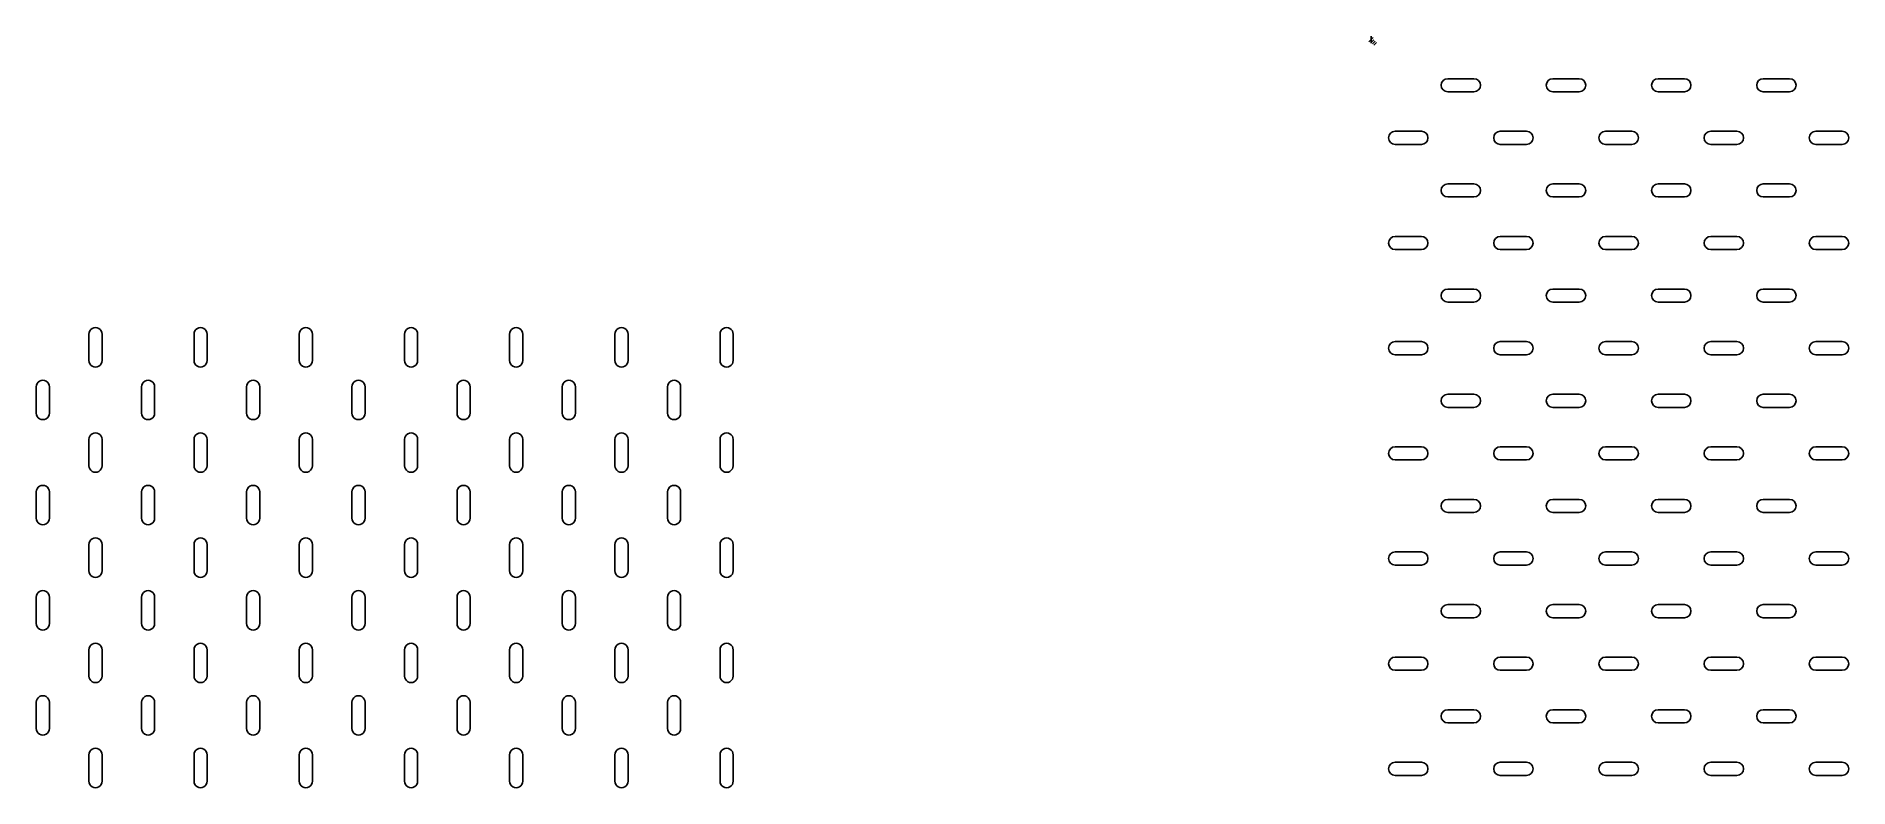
# Model space of a CAD drawing. Extents: x -507 to 182, y 13 to 298.
import ezdxf

# ---------------------------------------------------------------- set-up
doc = ezdxf.new("R2010")
doc.units = 0

msp = doc.modelspace()

# ---------------------------------------------------------------- linework, layer by layer
for p, q in [((26.652371, 279.68499), (26.848118, 280.656389)), ((26.848118, 278.713591), (26.652371, 279.68499)), ((26.848118, 280.656389), (27.382106, 281.450255)), ((27.382106, 277.919725), (26.848118, 278.713591)), ((27.382106, 281.450255), (28.174459, 281.986487)), ((28.174459, 277.383493), (27.382106, 277.919725)), ((28.174459, 281.986487), (29.1453, 282.18498)), ((29.1453, 277.185), (28.174459, 277.383493)), ((29.1453, 282.185), (39.1453, 282.185)), ((29.1453, 282.18498), (29.1453, 282.185)), ((39.1453, 277.18502), (29.1453, 277.185)), ((39.1453, 282.185), (40.116141, 281.986507)), ((40.116141, 277.383513), (39.1453, 277.18502)), ((40.116141, 281.986507), (40.908494, 281.450275)), ((40.908494, 277.919745), (40.116141, 277.383513)), ((40.908494, 281.450275), (41.442482, 280.656409)), ((41.442482, 278.713611), (40.908494, 277.919745)), ((41.442482, 280.656409), (41.638229, 279.68501)), ((41.638229, 279.68501), (41.442482, 278.713611)), ((66.652371, 279.68499), (66.848118, 280.656389)), ((66.848118, 278.713591), (66.652371, 279.68499)), ((66.848118, 280.656389), (67.382106, 281.450255)), ((67.382106, 277.919725), (66.848118, 278.713591)), ((67.382106, 281.450255), (68.174459, 281.986487)), ((68.174459, 277.383493), (67.382106, 277.919725)), ((68.174459, 281.986487), (69.1453, 282.18498)), ((69.1453, 277.185), (68.174459, 277.383493)), ((69.1453, 282.18498), (79.1453, 282.185)), ((79.1453, 277.18502), (69.1453, 277.185)), ((79.1453, 282.185), (80.116141, 281.986507)), ((80.116141, 277.383513), (79.1453, 277.18502)), ((80.116141, 281.986507), (80.908494, 281.450275)), ((80.908494, 277.919745), (80.116141, 277.383513)), ((80.908494, 281.450275), (81.442482, 280.656409)), ((81.442482, 278.713611), (80.908494, 277.919745)), ((81.442482, 280.656409), (81.638229, 279.68501)), ((81.638229, 279.68501), (81.442482, 278.713611)), ((106.652071, 279.68499), (106.847818, 280.656389)), ((106.847818, 278.713591), (106.652071, 279.68499)), ((106.847818, 280.656389), (107.381806, 281.450255)), ((107.381806, 277.919725), (106.847818, 278.713591)), ((107.381806, 281.450255), (108.174159, 281.986487)), ((108.174159, 277.383493), (107.381806, 277.919725)), ((108.174159, 281.986487), (109.145, 282.18498)), ((109.145, 277.185), (108.174159, 277.383493)), ((109.145, 282.185), (119.145, 282.185)), ((109.145, 282.18498), (109.145, 282.185)), ((119.145, 277.18502), (109.145, 277.185)), ((119.145, 282.185), (120.115841, 281.986507)), ((120.115841, 277.383513), (119.145, 277.18502)), ((120.115841, 281.986507), (120.908194, 281.450275)), ((120.908194, 277.919745), (120.115841, 277.383513)), ((120.908194, 281.450275), (121.442182, 280.656409)), ((121.442182, 278.713611), (120.908194, 277.919745)), ((121.442182, 280.656409), (121.637929, 279.68501)), ((121.637929, 279.68501), (121.442182, 278.713611)), ((146.652071, 279.68499), (146.847818, 280.656389)), ((146.847818, 278.713591), (146.652071, 279.68499)), ((146.847818, 280.656389), (147.381806, 281.450255)), ((147.381806, 277.919725), (146.847818, 278.713591)), ((147.381806, 281.450255), (148.174159, 281.986487)), ((148.174159, 277.383493), (147.381806, 277.919725)), ((148.174159, 281.986487), (149.145, 282.18498)), ((149.145, 277.185), (148.174159, 277.383493)), ((149.145, 282.18498), (159.145, 282.185)), ((159.145, 277.185), (149.145, 277.185)), ((159.145, 282.185), (160.115841, 281.986507)), ((160.115841, 277.383513), (159.145, 277.18502)), ((159.145, 277.18502), (159.145, 277.185)), ((160.115841, 281.986507), (160.908194, 281.450275)), ((160.908194, 277.919745), (160.115841, 277.383513)), ((160.908194, 281.450275), (161.442182, 280.656409)), ((161.442182, 278.713611), (160.908194, 277.919745)), ((161.442182, 280.656409), (161.637929, 279.68501)), ((161.637929, 279.68501), (161.442182, 278.713611)), ((7.380809, 261.45101), (8.173839, 261.98711)), ((8.173839, 261.98711), (9.14535, 262.18501)), ((9.14535, 262.18501), (19.1453, 262.185)), ((19.1453, 262.185), (20.116811, 261.9871)), ((20.116811, 261.9871), (20.909841, 261.451)), ((47.380759, 261.45101), (48.173789, 261.98711)), ((48.173789, 261.98711), (49.1453, 262.18501)), ((49.1453, 262.18501), (49.1453, 262.185)), ((49.1453, 262.185), (59.1453, 262.185)), ((59.1453, 262.185), (60.116811, 261.9871)), ((60.116811, 261.9871), (60.909841, 261.451)), ((87.380759, 261.45101), (88.173789, 261.98711)), ((88.173789, 261.98711), (89.1453, 262.18501)), ((89.1453, 262.18501), (99.1452, 262.185)), ((99.1452, 262.185), (100.116711, 261.9871)), ((100.116711, 261.9871), (100.909741, 261.451)), ((127.380459, 261.45101), (128.173489, 261.98711)), ((128.173489, 261.98711), (129.145, 262.18501)), ((129.145, 262.18501), (129.145, 262.185)), ((129.145, 262.185), (139.145, 262.185)), ((139.145, 262.185), (140.116511, 261.9871)), ((140.116511, 261.9871), (140.909541, 261.451)), ((167.380459, 261.45101), (168.173489, 261.98711)), ((168.173489, 261.98711), (169.145, 262.18501)), ((169.145, 262.18501), (179.145, 262.185)), ((179.145, 262.185), (180.116511, 261.9871)), ((180.116511, 261.9871), (180.909541, 261.451)), ((6.65034, 259.685005), (6.846297, 260.65691)), ((6.846297, 258.7131), (6.65034, 259.685005)), ((6.846297, 260.65691), (7.380809, 261.45101)), ((7.380809, 257.919), (6.846297, 258.7131)), ((8.173839, 257.3829), (7.380809, 257.919)), ((9.14535, 257.185), (8.173839, 257.3829)), ((19.1453, 257.18499), (9.14535, 257.185)), ((20.116811, 257.38289), (19.1453, 257.18499)), ((20.909841, 257.91899), (20.116811, 257.38289)), ((20.909841, 261.451), (21.444353, 260.6569)), ((21.444353, 258.71309), (20.909841, 257.91899)), ((21.444353, 260.6569), (21.64031, 259.684995)), ((21.64031, 259.684995), (21.444353, 258.71309)), ((46.65029, 259.685005), (46.846247, 260.65691)), ((46.846247, 258.7131), (46.65029, 259.685005)), ((46.846247, 260.65691), (47.380759, 261.45101)), ((47.380759, 257.919), (46.846247, 258.7131)), ((48.173789, 257.3829), (47.380759, 257.919)), ((49.1453, 257.185), (48.173789, 257.3829)), ((59.1453, 257.18499), (49.1453, 257.185)), ((60.116811, 257.38289), (59.1453, 257.18499)), ((60.909841, 257.91899), (60.116811, 257.38289)), ((60.909841, 261.451), (61.444353, 260.6569)), ((61.444353, 258.71309), (60.909841, 257.91899)), ((61.444353, 260.6569), (61.64031, 259.684995)), ((61.64031, 259.684995), (61.444353, 258.71309)), ((86.65029, 259.685005), (86.846247, 260.65691)), ((86.846247, 258.7131), (86.65029, 259.685005)), ((86.846247, 260.65691), (87.380759, 261.45101)), ((87.380759, 257.919), (86.846247, 258.7131)), ((88.173789, 257.3829), (87.380759, 257.919)), ((89.1453, 257.185), (88.173789, 257.3829)), ((99.1452, 257.18499), (89.1453, 257.185)), ((100.116711, 257.38289), (99.1452, 257.18499)), ((100.909741, 257.91899), (100.116711, 257.38289)), ((100.909741, 261.451), (101.444253, 260.6569)), ((101.444253, 258.71309), (100.909741, 257.91899)), ((101.444253, 260.6569), (101.64021, 259.684995)), ((101.64021, 259.684995), (101.444253, 258.71309)), ((126.64999, 259.685005), (126.845947, 260.65691)), ((126.845947, 258.7131), (126.64999, 259.685005)), ((126.845947, 260.65691), (127.380459, 261.45101)), ((127.380459, 257.919), (126.845947, 258.7131)), ((128.173489, 257.3829), (127.380459, 257.919)), ((129.145, 257.185), (128.173489, 257.3829)), ((139.145, 257.18499), (129.145, 257.185)), ((140.116511, 257.38289), (139.145, 257.18499)), ((140.909541, 257.91899), (140.116511, 257.38289)), ((140.909541, 261.451), (141.444053, 260.6569)), ((141.444053, 258.71309), (140.909541, 257.91899)), ((141.444053, 260.6569), (141.64001, 259.684995)), ((141.64001, 259.684995), (141.444053, 258.71309)), ((166.64999, 259.685005), (166.845947, 260.65691)), ((166.845947, 258.7131), (166.64999, 259.685005)), ((166.845947, 260.65691), (167.380459, 261.45101)), ((167.380459, 257.919), (166.845947, 258.7131)), ((168.173489, 257.3829), (167.380459, 257.919)), ((169.145, 257.185), (168.173489, 257.3829)), ((179.145, 257.18499), (169.145, 257.185)), ((180.116511, 257.38289), (179.145, 257.18499)), ((180.909541, 257.91899), (180.116511, 257.38289)), ((180.909541, 261.451), (181.444053, 260.6569)), ((181.444053, 258.71309), (180.909541, 257.91899)), ((181.444053, 260.6569), (181.64001, 259.684995)), ((181.64001, 259.684995), (181.444053, 258.71309)), ((26.848118, 240.656389), (27.382106, 241.450255)), ((27.382106, 241.450255), (28.174459, 241.986487)), ((28.174459, 241.986487), (29.1453, 242.18498)), ((29.1453, 242.185), (39.1453, 242.185)), ((29.1453, 242.18498), (29.1453, 242.185)), ((39.1453, 242.185), (40.116141, 241.986507)), ((40.116141, 241.986507), (40.908494, 241.450275)), ((40.908494, 241.450275), (41.442482, 240.656409)), ((66.848118, 240.656389), (67.382106, 241.450255)), ((67.382106, 241.450255), (68.174459, 241.986487)), ((68.174459, 241.986487), (69.1453, 242.18498)), ((69.1453, 242.185), (79.1453, 242.185)), ((69.1453, 242.18498), (69.1453, 242.185)), ((79.1453, 242.185), (80.116141, 241.986507)), ((80.116141, 241.986507), (80.908494, 241.450275)), ((80.908494, 241.450275), (81.442482, 240.656409)), ((106.847818, 240.656389), (107.381806, 241.450255)), ((107.381806, 241.450255), (108.174159, 241.986487)), ((108.174159, 241.986487), (109.145, 242.18498)), ((109.145, 242.18498), (119.145, 242.185)), ((119.145, 242.185), (120.115841, 241.986507)), ((120.115841, 241.986507), (120.908194, 241.450275)), ((120.908194, 241.450275), (121.442182, 240.656409)), ((146.847818, 240.656389), (147.381806, 241.450255)), ((147.381806, 241.450255), (148.174159, 241.986487)), ((148.174159, 241.986487), (149.145, 242.18498)), ((149.145, 242.185), (159.145, 242.185)), ((149.145, 242.18498), (149.145, 242.185)), ((159.145, 242.185), (160.115841, 241.986507)), ((160.115841, 241.986507), (160.908194, 241.450275)), ((160.908194, 241.450275), (161.442182, 240.656409)), ((26.652371, 239.68499), (26.848118, 240.656389)), ((26.848118, 238.713591), (26.652371, 239.68499)), ((27.382106, 237.919725), (26.848118, 238.713591)), ((28.174459, 237.383493), (27.382106, 237.919725)), ((29.1453, 237.185), (28.174459, 237.383493)), ((39.1453, 237.18502), (29.1453, 237.185)), ((40.116141, 237.383513), (39.1453, 237.18502)), ((40.908494, 237.919745), (40.116141, 237.383513)), ((41.442482, 238.713611), (40.908494, 237.919745)), ((41.442482, 240.656409), (41.638229, 239.68501)), ((41.638229, 239.68501), (41.442482, 238.713611)), ((66.652371, 239.68499), (66.848118, 240.656389)), ((66.848118, 238.713591), (66.652371, 239.68499)), ((67.382106, 237.919725), (66.848118, 238.713591)), ((68.174459, 237.383493), (67.382106, 237.919725)), ((69.1453, 237.185), (68.174459, 237.383493)), ((79.1453, 237.18502), (69.1453, 237.185)), ((80.116141, 237.383513), (79.1453, 237.18502)), ((80.908494, 237.919745), (80.116141, 237.383513)), ((81.442482, 238.713611), (80.908494, 237.919745)), ((81.442482, 240.656409), (81.638229, 239.68501)), ((81.638229, 239.68501), (81.442482, 238.713611)), ((106.652071, 239.68499), (106.847818, 240.656389)), ((106.847818, 238.713591), (106.652071, 239.68499)), ((107.381806, 237.919725), (106.847818, 238.713591)), ((108.174159, 237.383493), (107.381806, 237.919725)), ((109.145, 237.185), (108.174159, 237.383493)), ((119.145, 237.18502), (109.145, 237.185)), ((120.115841, 237.383513), (119.145, 237.18502)), ((120.908194, 237.919745), (120.115841, 237.383513)), ((121.442182, 238.713611), (120.908194, 237.919745)), ((121.442182, 240.656409), (121.637929, 239.68501)), ((121.637929, 239.68501), (121.442182, 238.713611)), ((146.652071, 239.68499), (146.847818, 240.656389)), ((146.847818, 238.713591), (146.652071, 239.68499)), ((147.381806, 237.919725), (146.847818, 238.713591)), ((148.174159, 237.383493), (147.381806, 237.919725)), ((149.145, 237.185), (148.174159, 237.383493)), ((159.145, 237.18502), (149.145, 237.185)), ((160.115841, 237.383513), (159.145, 237.18502)), ((160.908194, 237.919745), (160.115841, 237.383513)), ((161.442182, 238.713611), (160.908194, 237.919745)), ((161.442182, 240.656409), (161.637929, 239.68501)), ((161.637929, 239.68501), (161.442182, 238.713611)), ((6.65034, 219.685005), (6.846297, 220.65691)), ((6.846297, 220.65691), (7.380809, 221.45101)), ((7.380809, 221.45101), (8.173839, 221.98711)), ((8.173839, 221.98711), (9.14535, 222.18501)), ((9.14535, 222.18501), (9.14535, 222.185)), ((9.14535, 222.185), (19.1453, 222.185)), ((19.1453, 222.185), (20.116811, 221.9871)), ((20.116811, 221.9871), (20.909841, 221.451)), ((20.909841, 221.451), (21.444353, 220.6569)), ((21.444353, 220.6569), (21.64031, 219.684995)), ((46.65029, 219.685005), (46.846247, 220.65691)), ((46.846247, 220.65691), (47.380759, 221.45101)), ((47.380759, 221.45101), (48.173789, 221.98711)), ((48.173789, 221.98711), (49.1453, 222.18501)), ((49.1453, 222.18501), (59.1453, 222.185)), ((59.1453, 222.185), (60.116811, 221.9871)), ((60.116811, 221.9871), (60.909841, 221.451)), ((60.909841, 221.451), (61.444353, 220.6569)), ((61.444353, 220.6569), (61.64031, 219.684995)), ((86.65029, 219.685005), (86.846247, 220.65691)), ((86.846247, 220.65691), (87.380759, 221.45101)), ((87.380759, 221.45101), (88.173789, 221.98711)), ((88.173789, 221.98711), (89.1453, 222.18501)), ((89.1453, 222.18501), (89.1453, 222.185)), ((89.1453, 222.185), (99.1452, 222.185)), ((99.1452, 222.185), (100.116711, 221.9871)), ((100.116711, 221.9871), (100.909741, 221.451)), ((100.909741, 221.451), (101.444253, 220.6569)), ((101.444253, 220.6569), (101.64021, 219.684995)), ((126.64999, 219.685005), (126.845947, 220.65691)), ((126.845947, 220.65691), (127.380459, 221.45101)), ((127.380459, 221.45101), (128.173489, 221.98711)), ((128.173489, 221.98711), (129.145, 222.18501)), ((129.145, 222.18501), (129.145, 222.185)), ((129.145, 222.185), (139.145, 222.185)), ((139.145, 222.185), (140.116511, 221.9871)), ((140.116511, 221.9871), (140.909541, 221.451)), ((140.909541, 221.451), (141.444053, 220.6569)), ((141.444053, 220.6569), (141.64001, 219.684995)), ((166.64999, 219.685005), (166.845947, 220.65691)), ((166.845947, 220.65691), (167.380459, 221.45101)), ((167.380459, 221.45101), (168.173489, 221.98711)), ((168.173489, 221.98711), (169.145, 222.18501)), ((169.145, 222.18501), (179.145, 222.185)), ((179.145, 222.185), (180.116511, 221.9871)), ((180.116511, 221.9871), (180.909541, 221.451)), ((180.909541, 221.451), (181.444053, 220.6569)), ((181.444053, 220.6569), (181.64001, 219.684995)), ((6.846297, 218.7131), (6.65034, 219.685005)), ((7.380809, 217.919), (6.846297, 218.7131)), ((8.173839, 217.3829), (7.380809, 217.919)), ((9.14535, 217.185), (8.173839, 217.3829)), ((19.1453, 217.18499), (9.14535, 217.185)), ((20.116811, 217.38289), (19.1453, 217.18499)), ((20.909841, 217.91899), (20.116811, 217.38289)), ((21.444353, 218.71309), (20.909841, 217.91899)), ((21.64031, 219.684995), (21.444353, 218.71309)), ((46.846247, 218.7131), (46.65029, 219.685005)), ((47.380759, 217.919), (46.846247, 218.7131)), ((48.173789, 217.3829), (47.380759, 217.919)), ((49.1453, 217.185), (48.173789, 217.3829)), ((59.1453, 217.185), (49.1453, 217.185)), ((60.116811, 217.38289), (59.1453, 217.18499)), ((59.1453, 217.18499), (59.1453, 217.185)), ((60.909841, 217.91899), (60.116811, 217.38289)), ((61.444353, 218.71309), (60.909841, 217.91899)), ((61.64031, 219.684995), (61.444353, 218.71309)), ((86.846247, 218.7131), (86.65029, 219.685005)), ((87.380759, 217.919), (86.846247, 218.7131)), ((88.173789, 217.3829), (87.380759, 217.919)), ((89.1453, 217.185), (88.173789, 217.3829)), ((99.1452, 217.18499), (89.1453, 217.185)), ((100.116711, 217.38289), (99.1452, 217.18499)), ((100.909741, 217.91899), (100.116711, 217.38289)), ((101.444253, 218.71309), (100.909741, 217.91899)), ((101.64021, 219.684995), (101.444253, 218.71309)), ((126.845947, 218.7131), (126.64999, 219.685005)), ((127.380459, 217.919), (126.845947, 218.7131)), ((128.173489, 217.3829), (127.380459, 217.919)), ((129.145, 217.185), (128.173489, 217.3829)), ((139.145, 217.18499), (129.145, 217.185)), ((140.116511, 217.38289), (139.145, 217.18499)), ((140.909541, 217.91899), (140.116511, 217.38289)), ((141.444053, 218.71309), (140.909541, 217.91899)), ((141.64001, 219.684995), (141.444053, 218.71309)), ((166.845947, 218.7131), (166.64999, 219.685005)), ((167.380459, 217.919), (166.845947, 218.7131)), ((168.173489, 217.3829), (167.380459, 217.919)), ((169.145, 217.185), (168.173489, 217.3829)), ((179.145, 217.18499), (169.145, 217.185)), ((180.116511, 217.38289), (179.145, 217.18499)), ((180.909541, 217.91899), (180.116511, 217.38289)), ((181.444053, 218.71309), (180.909541, 217.91899)), ((181.64001, 219.684995), (181.444053, 218.71309)), ((26.652371, 199.68499), (26.848118, 200.656389)), ((26.848118, 200.656389), (27.382106, 201.450255)), ((27.382106, 201.450255), (28.174459, 201.986487)), ((28.174459, 201.986487), (29.1453, 202.18498)), ((29.1453, 202.185), (39.1453, 202.185)), ((29.1453, 202.18498), (29.1453, 202.185)), ((39.1453, 202.185), (40.116141, 201.986507)), ((40.116141, 201.986507), (40.908494, 201.450275)), ((40.908494, 201.450275), (41.442482, 200.656409)), ((41.442482, 200.656409), (41.638229, 199.68501)), ((66.652371, 199.68499), (66.848118, 200.656389)), ((66.848118, 200.656389), (67.382106, 201.450255)), ((67.382106, 201.450255), (68.174459, 201.986487)), ((68.174459, 201.986487), (69.1453, 202.18498)), ((69.1453, 202.18498), (79.1453, 202.185)), ((79.1453, 202.185), (80.116141, 201.986507)), ((80.116141, 201.986507), (80.908494, 201.450275)), ((80.908494, 201.450275), (81.442482, 200.656409)), ((81.442482, 200.656409), (81.638229, 199.68501)), ((106.652071, 199.68499), (106.847818, 200.656389)), ((106.847818, 200.656389), (107.381806, 201.450255)), ((107.381806, 201.450255), (108.174159, 201.986487)), ((108.174159, 201.986487), (109.145, 202.18498)), ((109.145, 202.18498), (119.145, 202.185)), ((119.145, 202.185), (120.115841, 201.986507)), ((120.115841, 201.986507), (120.908194, 201.450275)), ((120.908194, 201.450275), (121.442182, 200.656409)), ((121.442182, 200.656409), (121.637929, 199.68501)), ((146.652071, 199.68499), (146.847818, 200.656389)), ((146.847818, 200.656389), (147.381806, 201.450255)), ((147.381806, 201.450255), (148.174159, 201.986487)), ((148.174159, 201.986487), (149.145, 202.18498)), ((149.145, 202.18498), (159.145, 202.185)), ((159.145, 202.185), (160.115841, 201.986507)), ((160.115841, 201.986507), (160.908194, 201.450275)), ((160.908194, 201.450275), (161.442182, 200.656409)), ((161.442182, 200.656409), (161.637929, 199.68501)), ((26.848118, 198.713591), (26.652371, 199.68499)), ((27.382106, 197.919725), (26.848118, 198.713591)), ((28.174459, 197.383493), (27.382106, 197.919725)), ((29.1453, 197.185), (28.174459, 197.383493)), ((39.1453, 197.18502), (29.1453, 197.185)), ((40.116141, 197.383513), (39.1453, 197.18502)), ((40.908494, 197.919745), (40.116141, 197.383513)), ((41.442482, 198.713611), (40.908494, 197.919745)), ((41.638229, 199.68501), (41.442482, 198.713611)), ((66.848118, 198.713591), (66.652371, 199.68499)), ((67.382106, 197.919725), (66.848118, 198.713591)), ((68.174459, 197.383493), (67.382106, 197.919725)), ((69.1453, 197.185), (68.174459, 197.383493)), ((79.1453, 197.185), (69.1453, 197.185)), ((80.116141, 197.383513), (79.1453, 197.18502)), ((79.1453, 197.18502), (79.1453, 197.185)), ((80.908494, 197.919745), (80.116141, 197.383513)), ((81.442482, 198.713611), (80.908494, 197.919745)), ((81.638229, 199.68501), (81.442482, 198.713611)), ((106.847818, 198.713591), (106.652071, 199.68499)), ((107.381806, 197.919725), (106.847818, 198.713591)), ((108.174159, 197.383493), (107.381806, 197.919725)), ((109.145, 197.185), (108.174159, 197.383493)), ((119.145, 197.18502), (109.145, 197.185)), ((120.115841, 197.383513), (119.145, 197.18502)), ((120.908194, 197.919745), (120.115841, 197.383513)), ((121.442182, 198.713611), (120.908194, 197.919745)), ((121.637929, 199.68501), (121.442182, 198.713611)), ((146.847818, 198.713591), (146.652071, 199.68499)), ((147.381806, 197.919725), (146.847818, 198.713591)), ((148.174159, 197.383493), (147.381806, 197.919725)), ((149.145, 197.185), (148.174159, 197.383493)), ((159.145, 197.185), (149.145, 197.185)), ((160.115841, 197.383513), (159.145, 197.18502)), ((159.145, 197.18502), (159.145, 197.185)), ((160.908194, 197.919745), (160.115841, 197.383513)), ((161.442182, 198.713611), (160.908194, 197.919745)), ((161.637929, 199.68501), (161.442182, 198.713611)), ((-487.412461, 185.652294), (-487.164064, 186.25)), ((-487.164064, 186.25), (-486.770634, 186.763972)), ((-486.770634, 186.763972), (-486.249, 187.165064)), ((-486.249, 187.165064), (-485.640827, 187.416266)), ((-485.640827, 187.416266), (-484.999, 187.5)), ((-484.999, 187.5), (-484.357173, 187.416266)), ((-484.357173, 187.416266), (-483.749, 187.165064)), ((-483.749, 187.165064), (-483.227366, 186.763972)), ((-483.227366, 186.763972), (-482.833936, 186.25)), ((-482.833936, 186.25), (-482.585539, 185.652294)), ((-447.412461, 185.652294), (-447.164064, 186.25)), ((-447.164064, 186.25), (-446.770634, 186.763972)), ((-446.770634, 186.763972), (-446.249, 187.165064)), ((-446.249, 187.165064), (-445.640827, 187.416266)), ((-445.640827, 187.416266), (-444.999, 187.5)), ((-444.999, 187.5), (-444.357173, 187.416266)), ((-444.357173, 187.416266), (-443.749, 187.165064)), ((-443.749, 187.165064), (-443.227366, 186.763972)), ((-443.227366, 186.763972), (-442.833936, 186.25)), ((-442.833936, 186.25), (-442.585539, 185.652294)), ((-407.412461, 185.652294), (-407.164064, 186.25)), ((-407.164064, 186.25), (-406.770634, 186.763972)), ((-406.770634, 186.763972), (-406.249, 187.165064)), ((-406.249, 187.165064), (-405.640827, 187.416266)), ((-405.640827, 187.416266), (-404.999, 187.5)), ((-404.999, 187.5), (-404.357173, 187.416266)), ((-404.357173, 187.416266), (-403.749, 187.165064)), ((-403.749, 187.165064), (-403.227366, 186.763972)), ((-403.227366, 186.763972), (-402.833936, 186.25)), ((-402.833936, 186.25), (-402.585539, 185.652294)), ((-367.413461, 185.652294), (-367.165064, 186.25)), ((-367.165064, 186.25), (-366.771634, 186.763972)), ((-366.771634, 186.763972), (-366.25, 187.165064)), ((-366.25, 187.165064), (-365.641827, 187.416266)), ((-365.641827, 187.416266), (-365, 187.5)), ((-365, 187.5), (-364.358173, 187.416266)), ((-364.358173, 187.416266), (-363.75, 187.165064)), ((-363.75, 187.165064), (-363.228366, 186.763972)), ((-363.228366, 186.763972), (-362.834936, 186.25)), ((-362.834936, 186.25), (-362.586539, 185.652294)), ((-327.413461, 185.652294), (-327.165064, 186.25)), ((-327.165064, 186.25), (-326.771634, 186.763972)), ((-326.771634, 186.763972), (-326.25, 187.165064)), ((-326.25, 187.165064), (-325.641827, 187.416266)), ((-325.641827, 187.416266), (-325, 187.5)), ((-325, 187.5), (-324.358173, 187.416266)), ((-324.358173, 187.416266), (-323.75, 187.165064)), ((-323.75, 187.165064), (-323.228366, 186.763972)), ((-323.228366, 186.763972), (-322.834936, 186.25)), ((-322.834936, 186.25), (-322.586539, 185.652294)), ((-287.413461, 185.652294), (-287.165064, 186.25)), ((-287.165064, 186.25), (-286.771634, 186.763972)), ((-286.771634, 186.763972), (-286.25, 187.165064)), ((-286.25, 187.165064), (-285.641827, 187.416266)), ((-285.641827, 187.416266), (-285, 187.5)), ((-285, 187.5), (-284.358173, 187.416266)), ((-284.358173, 187.416266), (-283.75, 187.165064)), ((-283.75, 187.165064), (-283.228366, 186.763972)), ((-283.228366, 186.763972), (-282.834936, 186.25)), ((-282.834936, 186.25), (-282.586539, 185.652294)), ((-247.413461, 185.652294), (-247.165064, 186.25)), ((-247.165064, 186.25), (-246.771634, 186.763972)), ((-246.771634, 186.763972), (-246.25, 187.165064)), ((-246.25, 187.165064), (-245.641827, 187.416266)), ((-245.641827, 187.416266), (-245, 187.5)), ((-245, 187.5), (-244.358173, 187.416266)), ((-244.358173, 187.416266), (-243.75, 187.165064)), ((-243.75, 187.165064), (-243.228366, 186.763972)), ((-243.228366, 186.763972), (-242.834936, 186.25)), ((-242.834936, 186.25), (-242.586539, 185.652294)), ((-487.499, 185), (-487.412461, 185.652294)), ((-487.499, 175), (-487.499, 185)), ((-482.585539, 185.652294), (-482.499, 185)), ((-482.499, 185), (-482.499, 175)), ((-447.499, 185), (-447.412461, 185.652294)), ((-447.499, 175), (-447.499, 185)), ((-447.499, 185), (-447.499, 185)), ((-442.585539, 185.652294), (-442.499, 185)), ((-442.499, 185), (-442.499, 175)), ((-407.499, 185), (-407.412461, 185.652294)), ((-407.499, 175), (-407.499, 185)), ((-402.585539, 185.652294), (-402.499, 185)), ((-402.499, 185), (-402.499, 175)), ((-402.499, 185), (-402.499, 185)), ((-367.5, 185), (-367.413461, 185.652294)), ((-367.5, 175), (-367.5, 185)), ((-362.586539, 185.652294), (-362.5, 185)), ((-362.5, 185), (-362.5, 175)), ((-327.5, 185), (-327.413461, 185.652294)), ((-327.5, 175), (-327.5, 185)), ((-327.5, 185), (-327.5, 185)), ((-322.586539, 185.652294), (-322.5, 185)), ((-322.5, 185), (-322.5, 175)), ((-287.5, 185), (-287.413461, 185.652294)), ((-287.5, 175), (-287.5, 185)), ((-282.586539, 185.652294), (-282.5, 185)), ((-282.5, 185), (-282.5, 175)), ((-247.5, 185), (-247.413461, 185.652294)), ((-247.5, 175), (-247.5, 185)), ((-242.586539, 185.652294), (-242.5, 185)), ((-242.5, 185), (-242.5, 175)), ((6.65034, 179.685005), (6.846297, 180.65691)), ((6.846297, 178.7131), (6.65034, 179.685005)), ((6.846297, 180.65691), (7.380809, 181.45101)), ((7.380809, 181.45101), (8.173839, 181.98711)), ((8.173839, 181.98711), (9.14535, 182.18501)), ((9.14535, 182.18501), (19.1453, 182.185)), ((19.1453, 182.185), (20.116811, 181.9871)), ((20.116811, 181.9871), (20.909841, 181.451)), ((20.909841, 181.451), (21.444353, 180.6569)), ((21.444353, 180.6569), (21.64031, 179.684995)), ((21.64031, 179.684995), (21.444353, 178.71309)), ((46.65029, 179.685005), (46.846247, 180.65691)), ((46.846247, 178.7131), (46.65029, 179.685005)), ((46.846247, 180.65691), (47.380759, 181.45101)), ((47.380759, 181.45101), (48.173789, 181.98711)), ((48.173789, 181.98711), (49.1453, 182.18501)), ((49.1453, 182.18501), (59.1453, 182.185)), ((59.1453, 182.185), (60.116811, 181.9871)), ((60.116811, 181.9871), (60.909841, 181.451)), ((60.909841, 181.451), (61.444353, 180.6569)), ((61.444353, 180.6569), (61.64031, 179.684995)), ((61.64031, 179.684995), (61.444353, 178.71309)), ((86.65029, 179.685005), (86.846247, 180.65691)), ((86.846247, 178.7131), (86.65029, 179.685005)), ((86.846247, 180.65691), (87.380759, 181.45101)), ((87.380759, 181.45101), (88.173789, 181.98711)), ((88.173789, 181.98711), (89.1453, 182.18501)), ((89.1453, 182.18501), (89.1453, 182.185)), ((89.1453, 182.185), (99.1452, 182.185)), ((99.1452, 182.185), (100.116711, 181.9871)), ((100.116711, 181.9871), (100.909741, 181.451)), ((100.909741, 181.451), (101.444253, 180.6569)), ((101.444253, 180.6569), (101.64021, 179.684995)), ((101.64021, 179.684995), (101.444253, 178.71309)), ((126.64999, 179.685005), (126.845947, 180.65691)), ((126.845947, 178.7131), (126.64999, 179.685005)), ((126.845947, 180.65691), (127.380459, 181.45101)), ((127.380459, 181.45101), (128.173489, 181.98711)), ((128.173489, 181.98711), (129.145, 182.18501)), ((129.145, 182.18501), (139.145, 182.185)), ((139.145, 182.185), (140.116511, 181.9871)), ((140.116511, 181.9871), (140.909541, 181.451)), ((140.909541, 181.451), (141.444053, 180.6569)), ((141.444053, 180.6569), (141.64001, 179.684995)), ((141.64001, 179.684995), (141.444053, 178.71309)), ((166.64999, 179.685005), (166.845947, 180.65691)), ((166.845947, 178.7131), (166.64999, 179.685005)), ((166.845947, 180.65691), (167.380459, 181.45101)), ((167.380459, 181.45101), (168.173489, 181.98711)), ((168.173489, 181.98711), (169.145, 182.18501)), ((169.145, 182.18501), (179.145, 182.185)), ((179.145, 182.185), (180.116511, 181.9871)), ((180.116511, 181.9871), (180.909541, 181.451)), ((180.909541, 181.451), (181.444053, 180.6569)), ((181.444053, 180.6569), (181.64001, 179.684995)), ((181.64001, 179.684995), (181.444053, 178.71309)), ((-487.412461, 174.347706), (-487.499, 175)), ((-487.164064, 173.75), (-487.412461, 174.347706)), ((-486.770634, 173.236028), (-487.164064, 173.75)), ((-486.249, 172.834936), (-486.770634, 173.236028)), ((-485.640827, 172.583734), (-486.249, 172.834936)), ((-484.999, 172.5), (-485.640827, 172.583734)), ((-484.357173, 172.583734), (-484.999, 172.5)), ((-483.749, 172.834936), (-484.357173, 172.583734)), ((-483.227366, 173.236028), (-483.749, 172.834936)), ((-482.833936, 173.75), (-483.227366, 173.236028)), ((-482.585539, 174.347706), (-482.833936, 173.75)), ((-482.499, 175), (-482.585539, 174.347706)), ((-482.499, 175), (-482.499, 175)), ((-447.412461, 174.347706), (-447.499, 175)), ((-447.164064, 173.75), (-447.412461, 174.347706)), ((-446.770634, 173.236028), (-447.164064, 173.75)), ((-446.249, 172.834936), (-446.770634, 173.236028)), ((-445.640827, 172.583734), (-446.249, 172.834936)), ((-444.999, 172.5), (-445.640827, 172.583734)), ((-444.357173, 172.583734), (-444.999, 172.5)), ((-443.749, 172.834936), (-444.357173, 172.583734)), ((-443.227366, 173.236028), (-443.749, 172.834936)), ((-442.833936, 173.75), (-443.227366, 173.236028)), ((-442.585539, 174.347706), (-442.833936, 173.75)), ((-442.499, 175), (-442.585539, 174.347706)), ((-407.412461, 174.347706), (-407.499, 175)), ((-407.164064, 173.75), (-407.412461, 174.347706)), ((-406.770634, 173.236028), (-407.164064, 173.75)), ((-406.249, 172.834936), (-406.770634, 173.236028)), ((-405.640827, 172.583734), (-406.249, 172.834936)), ((-404.999, 172.5), (-405.640827, 172.583734)), ((-404.357173, 172.583734), (-404.999, 172.5)), ((-403.749, 172.834936), (-404.357173, 172.583734)), ((-403.227366, 173.236028), (-403.749, 172.834936)), ((-402.833936, 173.75), (-403.227366, 173.236028)), ((-402.585539, 174.347706), (-402.833936, 173.75)), ((-402.499, 175), (-402.585539, 174.347706)), ((-367.413461, 174.347706), (-367.5, 175)), ((-367.5, 175), (-367.5, 175)), ((-367.165064, 173.75), (-367.413461, 174.347706)), ((-366.771634, 173.236028), (-367.165064, 173.75)), ((-366.25, 172.834936), (-366.771634, 173.236028)), ((-365.641827, 172.583734), (-366.25, 172.834936)), ((-365, 172.5), (-365.641827, 172.583734)), ((-364.358173, 172.583734), (-365, 172.5)), ((-363.75, 172.834936), (-364.358173, 172.583734)), ((-363.228366, 173.236028), (-363.75, 172.834936)), ((-362.834936, 173.75), (-363.228366, 173.236028)), ((-362.586539, 174.347706), (-362.834936, 173.75)), ((-362.5, 175), (-362.586539, 174.347706)), ((-327.413461, 174.347706), (-327.5, 175)), ((-327.165064, 173.75), (-327.413461, 174.347706)), ((-326.771634, 173.236028), (-327.165064, 173.75)), ((-326.25, 172.834936), (-326.771634, 173.236028)), ((-325.641827, 172.583734), (-326.25, 172.834936)), ((-325, 172.5), (-325.641827, 172.583734)), ((-324.358173, 172.583734), (-325, 172.5)), ((-323.75, 172.834936), (-324.358173, 172.583734)), ((-323.228366, 173.236028), (-323.75, 172.834936)), ((-322.834936, 173.75), (-323.228366, 173.236028)), ((-322.586539, 174.347706), (-322.834936, 173.75)), ((-322.5, 175), (-322.586539, 174.347706)), ((-287.413461, 174.347706), (-287.5, 175)), ((-287.5, 175), (-287.5, 175)), ((-287.165064, 173.75), (-287.413461, 174.347706)), ((-286.771634, 173.236028), (-287.165064, 173.75)), ((-286.25, 172.834936), (-286.771634, 173.236028)), ((-285.641827, 172.583734), (-286.25, 172.834936)), ((-285, 172.5), (-285.641827, 172.583734)), ((-284.358173, 172.583734), (-285, 172.5)), ((-283.75, 172.834936), (-284.358173, 172.583734)), ((-283.228366, 173.236028), (-283.75, 172.834936)), ((-282.834936, 173.75), (-283.228366, 173.236028)), ((-282.586539, 174.347706), (-282.834936, 173.75)), ((-282.5, 175), (-282.586539, 174.347706)), ((-247.413461, 174.347706), (-247.5, 175)), ((-247.165064, 173.75), (-247.413461, 174.347706)), ((-246.771634, 173.236028), (-247.165064, 173.75)), ((-246.25, 172.834936), (-246.771634, 173.236028)), ((-245.641827, 172.583734), (-246.25, 172.834936)), ((-245, 172.5), (-245.641827, 172.583734)), ((-244.358173, 172.583734), (-245, 172.5)), ((-243.75, 172.834936), (-244.358173, 172.583734)), ((-243.228366, 173.236028), (-243.75, 172.834936)), ((-242.834936, 173.75), (-243.228366, 173.236028)), ((-242.586539, 174.347706), (-242.834936, 173.75)), ((-242.5, 175), (-242.586539, 174.347706)), ((-242.5, 175), (-242.5, 175)), ((7.380809, 177.919), (6.846297, 178.7131)), ((8.173839, 177.3829), (7.380809, 177.919)), ((9.14535, 177.185), (8.173839, 177.3829)), ((19.1453, 177.18499), (9.14535, 177.185)), ((20.116811, 177.38289), (19.1453, 177.18499)), ((20.909841, 177.91899), (20.116811, 177.38289)), ((21.444353, 178.71309), (20.909841, 177.91899)), ((47.380759, 177.919), (46.846247, 178.7131)), ((48.173789, 177.3829), (47.380759, 177.919)), ((49.1453, 177.185), (48.173789, 177.3829)), ((59.1453, 177.185), (49.1453, 177.185)), ((60.116811, 177.38289), (59.1453, 177.18499)), ((59.1453, 177.18499), (59.1453, 177.185)), ((60.909841, 177.91899), (60.116811, 177.38289)), ((61.444353, 178.71309), (60.909841, 177.91899)), ((87.380759, 177.919), (86.846247, 178.7131)), ((88.173789, 177.3829), (87.380759, 177.919)), ((89.1453, 177.185), (88.173789, 177.3829)), ((99.1452, 177.18499), (89.1453, 177.185)), ((100.116711, 177.38289), (99.1452, 177.18499)), ((100.909741, 177.91899), (100.116711, 177.38289)), ((101.444253, 178.71309), (100.909741, 177.91899)), ((127.380459, 177.919), (126.845947, 178.7131)), ((128.173489, 177.3829), (127.380459, 177.919)), ((129.145, 177.185), (128.173489, 177.3829)), ((139.145, 177.185), (129.145, 177.185)), ((140.116511, 177.38289), (139.145, 177.18499)), ((139.145, 177.18499), (139.145, 177.185)), ((140.909541, 177.91899), (140.116511, 177.38289)), ((141.444053, 178.71309), (140.909541, 177.91899)), ((167.380459, 177.919), (166.845947, 178.7131)), ((168.173489, 177.3829), (167.380459, 177.919)), ((169.145, 177.185), (168.173489, 177.3829)), ((179.145, 177.185), (169.145, 177.185)), ((180.116511, 177.38289), (179.145, 177.18499)), ((179.145, 177.18499), (179.145, 177.185)), ((180.909541, 177.91899), (180.116511, 177.38289)), ((181.444053, 178.71309), (180.909541, 177.91899)), ((-507.499, 165), (-507.412461, 165.652294)), ((-507.412461, 165.652294), (-507.164064, 166.25)), ((-507.164064, 166.25), (-506.770634, 166.763972)), ((-506.770634, 166.763972), (-506.249, 167.165064)), ((-506.249, 167.165064), (-505.640827, 167.416266)), ((-505.640827, 167.416266), (-504.999, 167.5)), ((-504.999, 167.5), (-504.357173, 167.416266)), ((-504.357173, 167.416266), (-503.749, 167.165064)), ((-503.749, 167.165064), (-503.227366, 166.763972)), ((-503.227366, 166.763972), (-502.833936, 166.25)), ((-502.833936, 166.25), (-502.585539, 165.652294)), ((-502.585539, 165.652294), (-502.499, 165)), ((-467.499, 165), (-467.412461, 165.652294)), ((-467.412461, 165.652294), (-467.164064, 166.25)), ((-467.164064, 166.25), (-466.770634, 166.763972)), ((-466.770634, 166.763972), (-466.249, 167.165064)), ((-466.249, 167.165064), (-465.640827, 167.416266)), ((-465.640827, 167.416266), (-464.999, 167.5)), ((-464.999, 167.5), (-464.357173, 167.416266)), ((-464.357173, 167.416266), (-463.749, 167.165064)), ((-463.749, 167.165064), (-463.227366, 166.763972)), ((-463.227366, 166.763972), (-462.833936, 166.25)), ((-462.833936, 166.25), (-462.585539, 165.652294)), ((-462.585539, 165.652294), (-462.499, 165)), ((-427.499, 165), (-427.412461, 165.652294)), ((-427.412461, 165.652294), (-427.164064, 166.25)), ((-427.164064, 166.25), (-426.770634, 166.763972)), ((-426.770634, 166.763972), (-426.249, 167.165064)), ((-426.249, 167.165064), (-425.640827, 167.416266)), ((-425.640827, 167.416266), (-424.999, 167.5)), ((-424.999, 167.5), (-424.357173, 167.416266)), ((-424.357173, 167.416266), (-423.749, 167.165064)), ((-423.749, 167.165064), (-423.227366, 166.763972)), ((-423.227366, 166.763972), (-422.833936, 166.25)), ((-422.833936, 166.25), (-422.585539, 165.652294)), ((-422.585539, 165.652294), (-422.499, 165)), ((-387.5, 165), (-387.413461, 165.652294)), ((-387.413461, 165.652294), (-387.165064, 166.25)), ((-387.165064, 166.25), (-386.771634, 166.763972)), ((-386.771634, 166.763972), (-386.25, 167.165064)), ((-386.25, 167.165064), (-385.641827, 167.416266)), ((-385.641827, 167.416266), (-385, 167.5)), ((-385, 167.5), (-384.358173, 167.416266)), ((-384.358173, 167.416266), (-383.75, 167.165064)), ((-383.75, 167.165064), (-383.228366, 166.763972)), ((-383.228366, 166.763972), (-382.834936, 166.25)), ((-382.834936, 166.25), (-382.586539, 165.652294)), ((-382.586539, 165.652294), (-382.5, 165)), ((-347.5, 165), (-347.413461, 165.652294)), ((-347.413461, 165.652294), (-347.165064, 166.25)), ((-347.165064, 166.25), (-346.771634, 166.763972)), ((-346.771634, 166.763972), (-346.25, 167.165064)), ((-346.25, 167.165064), (-345.641827, 167.416266)), ((-345.641827, 167.416266), (-345, 167.5)), ((-345, 167.5), (-344.358173, 167.416266)), ((-344.358173, 167.416266), (-343.75, 167.165064)), ((-343.75, 167.165064), (-343.228366, 166.763972)), ((-343.228366, 166.763972), (-342.834936, 166.25)), ((-342.834936, 166.25), (-342.586539, 165.652294)), ((-342.586539, 165.652294), (-342.5, 165)), ((-307.5, 165), (-307.413461, 165.652294)), ((-307.413461, 165.652294), (-307.165064, 166.25)), ((-307.165064, 166.25), (-306.771634, 166.763972)), ((-306.771634, 166.763972), (-306.25, 167.165064)), ((-306.25, 167.165064), (-305.641827, 167.416266)), ((-305.641827, 167.416266), (-305, 167.5)), ((-305, 167.5), (-304.358173, 167.416266)), ((-304.358173, 167.416266), (-303.75, 167.165064)), ((-303.75, 167.165064), (-303.228366, 166.763972)), ((-303.228366, 166.763972), (-302.834936, 166.25)), ((-302.834936, 166.25), (-302.586539, 165.652294)), ((-302.586539, 165.652294), (-302.5, 165)), ((-267.5, 165), (-267.413461, 165.652294)), ((-267.413461, 165.652294), (-267.165064, 166.25)), ((-267.165064, 166.25), (-266.771634, 166.763972)), ((-266.771634, 166.763972), (-266.25, 167.165064)), ((-266.25, 167.165064), (-265.641827, 167.416266)), ((-265.641827, 167.416266), (-265, 167.5)), ((-265, 167.5), (-264.358173, 167.416266)), ((-264.358173, 167.416266), (-263.75, 167.165064)), ((-263.75, 167.165064), (-263.228366, 166.763972)), ((-263.228366, 166.763972), (-262.834936, 166.25)), ((-262.834936, 166.25), (-262.586539, 165.652294)), ((-262.586539, 165.652294), (-262.5, 165)), ((-507.499, 155), (-507.499, 165)), ((-502.499, 165), (-502.499, 155)), ((-502.499, 165), (-502.499, 165)), ((-467.499, 155), (-467.499, 165)), ((-462.499, 165), (-462.499, 155)), ((-427.499, 155), (-427.499, 165)), ((-422.499, 165), (-422.499, 155)), ((-422.499, 165), (-422.499, 165)), ((-387.5, 155), (-387.5, 165)), ((-382.5, 165), (-382.5, 155)), ((-347.5, 155), (-347.5, 165)), ((-347.5, 165), (-347.5, 165)), ((-342.5, 165), (-342.5, 155)), ((-307.5, 155), (-307.5, 165)), ((-302.5, 165), (-302.5, 155)), ((-267.5, 155), (-267.5, 165)), ((-267.5, 165), (-267.5, 165)), ((-262.5, 165), (-262.5, 155)), ((26.652371, 159.68599), (26.848118, 160.657389)), ((26.848118, 158.714591), (26.652371, 159.68599)), ((26.848118, 160.657389), (27.382106, 161.451255)), ((27.382106, 157.920725), (26.848118, 158.714591)), ((27.382106, 161.451255), (28.174459, 161.987487)), ((28.174459, 161.987487), (29.1453, 162.18598)), ((29.1453, 162.18598), (39.1453, 162.186)), ((39.1453, 162.186), (40.116141, 161.987507)), ((40.116141, 161.987507), (40.908494, 161.451275)), ((40.908494, 161.451275), (41.442482, 160.657409)), ((41.442482, 158.714611), (40.908494, 157.920745)), ((41.442482, 160.657409), (41.638229, 159.68601)), ((41.638229, 159.68601), (41.442482, 158.714611)), ((66.652371, 159.68599), (66.848118, 160.657389)), ((66.848118, 158.714591), (66.652371, 159.68599)), ((66.848118, 160.657389), (67.382106, 161.451255)), ((67.382106, 157.920725), (66.848118, 158.714591)), ((67.382106, 161.451255), (68.174459, 161.987487)), ((68.174459, 161.987487), (69.1453, 162.18598)), ((69.1453, 162.18598), (79.1453, 162.186)), ((79.1453, 162.186), (80.116141, 161.987507)), ((80.116141, 161.987507), (80.908494, 161.451275)), ((80.908494, 161.451275), (81.442482, 160.657409)), ((81.442482, 158.714611), (80.908494, 157.920745)), ((81.442482, 160.657409), (81.638229, 159.68601)), ((81.638229, 159.68601), (81.442482, 158.714611)), ((106.652071, 159.68599), (106.847818, 160.657389)), ((106.847818, 158.714591), (106.652071, 159.68599)), ((106.847818, 160.657389), (107.381806, 161.451255)), ((107.381806, 157.920725), (106.847818, 158.714591)), ((107.381806, 161.451255), (108.174159, 161.987487)), ((108.174159, 161.987487), (109.145, 162.18598)), ((109.145, 162.186), (119.145, 162.186)), ((109.145, 162.18598), (109.145, 162.186)), ((119.145, 162.186), (120.115841, 161.987507)), ((120.115841, 161.987507), (120.908194, 161.451275)), ((120.908194, 161.451275), (121.442182, 160.657409)), ((121.442182, 158.714611), (120.908194, 157.920745)), ((121.442182, 160.657409), (121.637929, 159.68601)), ((121.637929, 159.68601), (121.442182, 158.714611)), ((146.652071, 159.68599), (146.847818, 160.657389)), ((146.847818, 158.714591), (146.652071, 159.68599)), ((146.847818, 160.657389), (147.381806, 161.451255)), ((147.381806, 157.920725), (146.847818, 158.714591)), ((147.381806, 161.451255), (148.174159, 161.987487)), ((148.174159, 161.987487), (149.145, 162.18598)), ((149.145, 162.18598), (159.145, 162.186)), ((159.145, 162.186), (160.115841, 161.987507)), ((160.115841, 161.987507), (160.908194, 161.451275)), ((160.908194, 161.451275), (161.442182, 160.657409)), ((161.442182, 158.714611), (160.908194, 157.920745)), ((161.442182, 160.657409), (161.637929, 159.68601)), ((161.637929, 159.68601), (161.442182, 158.714611)), ((-507.412461, 154.347706), (-507.499, 155)), ((-507.164064, 153.75), (-507.412461, 154.347706)), ((-506.770634, 153.236028), (-507.164064, 153.75)), ((-506.249, 152.834936), (-506.770634, 153.236028)), ((-505.640827, 152.583734), (-506.249, 152.834936)), ((-504.999, 152.5), (-505.640827, 152.583734)), ((-504.357173, 152.583734), (-504.999, 152.5)), ((-503.749, 152.834936), (-504.357173, 152.583734)), ((-503.227366, 153.236028), (-503.749, 152.834936)), ((-502.833936, 153.75), (-503.227366, 153.236028)), ((-502.585539, 154.347706), (-502.833936, 153.75)), ((-502.499, 155), (-502.585539, 154.347706)), ((-467.412461, 154.347706), (-467.499, 155)), ((-467.499, 155), (-467.499, 155)), ((-467.164064, 153.75), (-467.412461, 154.347706)), ((-466.770634, 153.236028), (-467.164064, 153.75)), ((-466.249, 152.834936), (-466.770634, 153.236028)), ((-465.640827, 152.583734), (-466.249, 152.834936)), ((-464.999, 152.5), (-465.640827, 152.583734)), ((-464.357173, 152.583734), (-464.999, 152.5)), ((-463.749, 152.834936), (-464.357173, 152.583734)), ((-463.227366, 153.236028), (-463.749, 152.834936)), ((-462.833936, 153.75), (-463.227366, 153.236028)), ((-462.585539, 154.347706), (-462.833936, 153.75)), ((-462.499, 155), (-462.585539, 154.347706)), ((-427.412461, 154.347706), (-427.499, 155)), ((-427.164064, 153.75), (-427.412461, 154.347706)), ((-426.770634, 153.236028), (-427.164064, 153.75)), ((-426.249, 152.834936), (-426.770634, 153.236028)), ((-425.640827, 152.583734), (-426.249, 152.834936)), ((-424.999, 152.5), (-425.640827, 152.583734)), ((-424.357173, 152.583734), (-424.999, 152.5)), ((-423.749, 152.834936), (-424.357173, 152.583734)), ((-423.227366, 153.236028), (-423.749, 152.834936)), ((-422.833936, 153.75), (-423.227366, 153.236028)), ((-422.585539, 154.347706), (-422.833936, 153.75)), ((-422.499, 155), (-422.585539, 154.347706)), ((-387.413461, 154.347706), (-387.5, 155)), ((-387.165064, 153.75), (-387.413461, 154.347706)), ((-386.771634, 153.236028), (-387.165064, 153.75)), ((-386.25, 152.834936), (-386.771634, 153.236028)), ((-385.641827, 152.583734), (-386.25, 152.834936)), ((-385, 152.5), (-385.641827, 152.583734)), ((-384.358173, 152.583734), (-385, 152.5)), ((-383.75, 152.834936), (-384.358173, 152.583734)), ((-383.228366, 153.236028), (-383.75, 152.834936)), ((-382.834936, 153.75), (-383.228366, 153.236028)), ((-382.586539, 154.347706), (-382.834936, 153.75)), ((-382.5, 155), (-382.586539, 154.347706)), ((-382.5, 155), (-382.5, 155)), ((-347.413461, 154.347706), (-347.5, 155)), ((-347.165064, 153.75), (-347.413461, 154.347706)), ((-346.771634, 153.236028), (-347.165064, 153.75)), ((-346.25, 152.834936), (-346.771634, 153.236028)), ((-345.641827, 152.583734), (-346.25, 152.834936)), ((-345, 152.5), (-345.641827, 152.583734)), ((-344.358173, 152.583734), (-345, 152.5)), ((-343.75, 152.834936), (-344.358173, 152.583734)), ((-343.228366, 153.236028), (-343.75, 152.834936)), ((-342.834936, 153.75), (-343.228366, 153.236028)), ((-342.586539, 154.347706), (-342.834936, 153.75)), ((-342.5, 155), (-342.586539, 154.347706)), ((-307.413461, 154.347706), (-307.5, 155)), ((-307.5, 155), (-307.5, 155)), ((-307.165064, 153.75), (-307.413461, 154.347706)), ((-306.771634, 153.236028), (-307.165064, 153.75)), ((-306.25, 152.834936), (-306.771634, 153.236028)), ((-305.641827, 152.583734), (-306.25, 152.834936)), ((-305, 152.5), (-305.641827, 152.583734)), ((-304.358173, 152.583734), (-305, 152.5)), ((-303.75, 152.834936), (-304.358173, 152.583734)), ((-303.228366, 153.236028), (-303.75, 152.834936)), ((-302.834936, 153.75), (-303.228366, 153.236028)), ((-302.586539, 154.347706), (-302.834936, 153.75)), ((-302.5, 155), (-302.586539, 154.347706)), ((-267.413461, 154.347706), (-267.5, 155)), ((-267.165064, 153.75), (-267.413461, 154.347706)), ((-266.771634, 153.236028), (-267.165064, 153.75)), ((-266.25, 152.834936), (-266.771634, 153.236028)), ((-265.641827, 152.583734), (-266.25, 152.834936)), ((-265, 152.5), (-265.641827, 152.583734)), ((-264.358173, 152.583734), (-265, 152.5)), ((-263.75, 152.834936), (-264.358173, 152.583734)), ((-263.228366, 153.236028), (-263.75, 152.834936)), ((-262.834936, 153.75), (-263.228366, 153.236028)), ((-262.586539, 154.347706), (-262.834936, 153.75)), ((-262.5, 155), (-262.586539, 154.347706)), ((28.174459, 157.384493), (27.382106, 157.920725)), ((29.1453, 157.186), (28.174459, 157.384493)), ((39.1453, 157.18602), (29.1453, 157.186)), ((40.116141, 157.384513), (39.1453, 157.18602)), ((40.908494, 157.920745), (40.116141, 157.384513)), ((68.174459, 157.384493), (67.382106, 157.920725)), ((69.1453, 157.186), (68.174459, 157.384493)), ((79.1453, 157.186), (69.1453, 157.186)), ((80.116141, 157.384513), (79.1453, 157.18602)), ((79.1453, 157.18602), (79.1453, 157.186)), ((80.908494, 157.920745), (80.116141, 157.384513)), ((108.174159, 157.384493), (107.381806, 157.920725)), ((109.145, 157.186), (108.174159, 157.384493)), ((119.145, 157.18602), (109.145, 157.186)), ((120.115841, 157.384513), (119.145, 157.18602)), ((120.908194, 157.920745), (120.115841, 157.384513)), ((148.174159, 157.384493), (147.381806, 157.920725)), ((149.145, 157.186), (148.174159, 157.384493)), ((159.145, 157.18602), (149.145, 157.186)), ((160.115841, 157.384513), (159.145, 157.18602)), ((160.908194, 157.920745), (160.115841, 157.384513)), ((-487.499, 145), (-487.412461, 145.652294)), ((-487.499, 135), (-487.499, 145)), ((-487.412461, 145.652294), (-487.164064, 146.25)), ((-487.164064, 146.25), (-486.770634, 146.763972)), ((-486.770634, 146.763972), (-486.249, 147.165064)), ((-486.249, 147.165064), (-485.640827, 147.416266)), ((-485.640827, 147.416266), (-484.999, 147.5)), ((-484.999, 147.5), (-484.357173, 147.416266)), ((-484.357173, 147.416266), (-483.749, 147.165064)), ((-483.749, 147.165064), (-483.227366, 146.763972)), ((-483.227366, 146.763972), (-482.833936, 146.25)), ((-482.833936, 146.25), (-482.585539, 145.652294)), ((-482.585539, 145.652294), (-482.499, 145)), ((-482.499, 145), (-482.499, 135)), ((-447.499, 145), (-447.412461, 145.652294)), ((-447.499, 135), (-447.499, 145)), ((-447.412461, 145.652294), (-447.164064, 146.25)), ((-447.164064, 146.25), (-446.770634, 146.763972)), ((-446.770634, 146.763972), (-446.249, 147.165064)), ((-446.249, 147.165064), (-445.640827, 147.416266)), ((-445.640827, 147.416266), (-444.999, 147.5)), ((-444.999, 147.5), (-444.357173, 147.416266)), ((-444.357173, 147.416266), (-443.749, 147.165064)), ((-443.749, 147.165064), (-443.227366, 146.763972)), ((-443.227366, 146.763972), (-442.833936, 146.25)), ((-442.833936, 146.25), (-442.585539, 145.652294)), ((-442.585539, 145.652294), (-442.499, 145)), ((-442.499, 145), (-442.499, 135)), ((-407.499, 145), (-407.412461, 145.652294)), ((-407.499, 135), (-407.499, 145)), ((-407.412461, 145.652294), (-407.164064, 146.25)), ((-407.164064, 146.25), (-406.770634, 146.763972)), ((-406.770634, 146.763972), (-406.249, 147.165064)), ((-406.249, 147.165064), (-405.640827, 147.416266)), ((-405.640827, 147.416266), (-404.999, 147.5)), ((-404.999, 147.5), (-404.357173, 147.416266)), ((-404.357173, 147.416266), (-403.749, 147.165064)), ((-403.749, 147.165064), (-403.227366, 146.763972)), ((-403.227366, 146.763972), (-402.833936, 146.25)), ((-402.833936, 146.25), (-402.585539, 145.652294)), ((-402.585539, 145.652294), (-402.499, 145)), ((-402.499, 145), (-402.499, 135)), ((-402.499, 145), (-402.499, 145)), ((-367.5, 145), (-367.413461, 145.652294)), ((-367.5, 135), (-367.5, 145)), ((-367.413461, 145.652294), (-367.165064, 146.25)), ((-367.165064, 146.25), (-366.771634, 146.763972)), ((-366.771634, 146.763972), (-366.25, 147.165064)), ((-366.25, 147.165064), (-365.641827, 147.416266)), ((-365.641827, 147.416266), (-365, 147.5)), ((-365, 147.5), (-364.358173, 147.416266)), ((-364.358173, 147.416266), (-363.75, 147.165064)), ((-363.75, 147.165064), (-363.228366, 146.763972)), ((-363.228366, 146.763972), (-362.834936, 146.25)), ((-362.834936, 146.25), (-362.586539, 145.652294)), ((-362.586539, 145.652294), (-362.5, 145)), ((-362.5, 145), (-362.5, 135)), ((-362.5, 145), (-362.5, 145)), ((-327.5, 145), (-327.413461, 145.652294)), ((-327.5, 135), (-327.5, 145)), ((-327.413461, 145.652294), (-327.165064, 146.25)), ((-327.165064, 146.25), (-326.771634, 146.763972)), ((-326.771634, 146.763972), (-326.25, 147.165064)), ((-326.25, 147.165064), (-325.641827, 147.416266)), ((-325.641827, 147.416266), (-325, 147.5)), ((-325, 147.5), (-324.358173, 147.416266)), ((-324.358173, 147.416266), (-323.75, 147.165064)), ((-323.75, 147.165064), (-323.228366, 146.763972)), ((-323.228366, 146.763972), (-322.834936, 146.25)), ((-322.834936, 146.25), (-322.586539, 145.652294)), ((-322.586539, 145.652294), (-322.5, 145)), ((-322.5, 145), (-322.5, 135)), ((-287.5, 145), (-287.413461, 145.652294)), ((-287.5, 135), (-287.5, 145)), ((-287.5, 145), (-287.5, 145)), ((-287.413461, 145.652294), (-287.165064, 146.25)), ((-287.165064, 146.25), (-286.771634, 146.763972)), ((-286.771634, 146.763972), (-286.25, 147.165064)), ((-286.25, 147.165064), (-285.641827, 147.416266)), ((-285.641827, 147.416266), (-285, 147.5)), ((-285, 147.5), (-284.358173, 147.416266)), ((-284.358173, 147.416266), (-283.75, 147.165064)), ((-283.75, 147.165064), (-283.228366, 146.763972)), ((-283.228366, 146.763972), (-282.834936, 146.25)), ((-282.834936, 146.25), (-282.586539, 145.652294)), ((-282.586539, 145.652294), (-282.5, 145)), ((-282.5, 145), (-282.5, 135)), ((-247.5, 145), (-247.413461, 145.652294)), ((-247.5, 135), (-247.5, 145)), ((-247.413461, 145.652294), (-247.165064, 146.25)), ((-247.165064, 146.25), (-246.771634, 146.763972)), ((-246.771634, 146.763972), (-246.25, 147.165064)), ((-246.25, 147.165064), (-245.641827, 147.416266)), ((-245.641827, 147.416266), (-245, 147.5)), ((-245, 147.5), (-244.358173, 147.416266)), ((-244.358173, 147.416266), (-243.75, 147.165064)), ((-243.75, 147.165064), (-243.228366, 146.763972)), ((-243.228366, 146.763972), (-242.834936, 146.25)), ((-242.834936, 146.25), (-242.586539, 145.652294)), ((-242.586539, 145.652294), (-242.5, 145)), ((-242.5, 145), (-242.5, 135)), ((6.65034, 139.686005), (6.846297, 140.65791)), ((6.846297, 138.7141), (6.65034, 139.686005)), ((6.846297, 140.65791), (7.380809, 141.45201)), ((7.380809, 137.92), (6.846297, 138.7141)), ((7.380809, 141.45201), (8.173839, 141.98811)), ((8.173839, 137.3839), (7.380809, 137.92)), ((8.173839, 141.98811), (9.14535, 142.18601)), ((9.14535, 142.18601), (9.14535, 142.186)), ((9.14535, 142.186), (19.1453, 142.186)), ((19.1453, 142.186), (20.116811, 141.9881)), ((20.116811, 141.9881), (20.909841, 141.452)), ((20.909841, 137.91999), (20.116811, 137.38389)), ((20.909841, 141.452), (21.444353, 140.6579)), ((21.444353, 138.71409), (20.909841, 137.91999)), ((21.444353, 140.6579), (21.64031, 139.685995)), ((21.64031, 139.685995), (21.444353, 138.71409)), ((46.65029, 139.686005), (46.846247, 140.65791)), ((46.846247, 138.7141), (46.65029, 139.686005)), ((46.846247, 140.65791), (47.380759, 141.45201)), ((47.380759, 137.92), (46.846247, 138.7141)), ((47.380759, 141.45201), (48.173789, 141.98811)), ((48.173789, 137.3839), (47.380759, 137.92)), ((48.173789, 141.98811), (49.1453, 142.18601)), ((49.1453, 142.18601), (59.1453, 142.186)), ((59.1453, 142.186), (60.116811, 141.9881)), ((60.116811, 141.9881), (60.909841, 141.452)), ((60.909841, 137.91999), (60.116811, 137.38389)), ((60.909841, 141.452), (61.444353, 140.6579)), ((61.444353, 138.71409), (60.909841, 137.91999)), ((61.444353, 140.6579), (61.64031, 139.685995)), ((61.64031, 139.685995), (61.444353, 138.71409)), ((86.65029, 139.686005), (86.846247, 140.65791)), ((86.846247, 138.7141), (86.65029, 139.686005)), ((86.846247, 140.65791), (87.380759, 141.45201)), ((87.380759, 137.92), (86.846247, 138.7141)), ((87.380759, 141.45201), (88.173789, 141.98811)), ((88.173789, 137.3839), (87.380759, 137.92)), ((88.173789, 141.98811), (89.1453, 142.18601)), ((89.1453, 142.18601), (99.1452, 142.186)), ((99.1452, 142.186), (100.116711, 141.9881)), ((100.116711, 141.9881), (100.909741, 141.452)), ((100.909741, 137.91999), (100.116711, 137.38389)), ((100.909741, 141.452), (101.444253, 140.6579)), ((101.444253, 138.71409), (100.909741, 137.91999)), ((101.444253, 140.6579), (101.64021, 139.685995)), ((101.64021, 139.685995), (101.444253, 138.71409)), ((126.64999, 139.686005), (126.845947, 140.65791)), ((126.845947, 138.7141), (126.64999, 139.686005)), ((126.845947, 140.65791), (127.380459, 141.45201)), ((127.380459, 137.92), (126.845947, 138.7141)), ((127.380459, 141.45201), (128.173489, 141.98811)), ((128.173489, 137.3839), (127.380459, 137.92)), ((128.173489, 141.98811), (129.145, 142.18601)), ((129.145, 142.18601), (139.145, 142.186)), ((139.145, 142.186), (140.116511, 141.9881)), ((140.116511, 141.9881), (140.909541, 141.452)), ((140.909541, 137.91999), (140.116511, 137.38389)), ((140.909541, 141.452), (141.444053, 140.6579)), ((141.444053, 138.71409), (140.909541, 137.91999)), ((141.444053, 140.6579), (141.64001, 139.685995)), ((141.64001, 139.685995), (141.444053, 138.71409)), ((166.64999, 139.686005), (166.845947, 140.65791)), ((166.845947, 138.7141), (166.64999, 139.686005)), ((166.845947, 140.65791), (167.380459, 141.45201)), ((167.380459, 137.92), (166.845947, 138.7141)), ((167.380459, 141.45201), (168.173489, 141.98811)), ((168.173489, 137.3839), (167.380459, 137.92)), ((168.173489, 141.98811), (169.145, 142.18601)), ((169.145, 142.18601), (169.145, 142.186)), ((169.145, 142.186), (179.145, 142.186)), ((179.145, 142.186), (180.116511, 141.9881)), ((180.116511, 141.9881), (180.909541, 141.452)), ((180.909541, 137.91999), (180.116511, 137.38389)), ((180.909541, 141.452), (181.444053, 140.6579)), ((181.444053, 138.71409), (180.909541, 137.91999)), ((181.444053, 140.6579), (181.64001, 139.685995)), ((181.64001, 139.685995), (181.444053, 138.71409)), ((-487.412461, 134.347706), (-487.499, 135)), ((-487.499, 135), (-487.499, 135)), ((-487.164064, 133.75), (-487.412461, 134.347706)), ((-486.770634, 133.236028), (-487.164064, 133.75)), ((-486.249, 132.834936), (-486.770634, 133.236028)), ((-485.640827, 132.583734), (-486.249, 132.834936)), ((-484.999, 132.5), (-485.640827, 132.583734)), ((-484.357173, 132.583734), (-484.999, 132.5)), ((-483.749, 132.834936), (-484.357173, 132.583734)), ((-483.227366, 133.236028), (-483.749, 132.834936)), ((-482.833936, 133.75), (-483.227366, 133.236028)), ((-482.585539, 134.347706), (-482.833936, 133.75)), ((-482.499, 135), (-482.585539, 134.347706)), ((-447.412461, 134.347706), (-447.499, 135)), ((-447.499, 135), (-447.499, 135)), ((-447.164064, 133.75), (-447.412461, 134.347706)), ((-446.770634, 133.236028), (-447.164064, 133.75)), ((-446.249, 132.834936), (-446.770634, 133.236028)), ((-445.640827, 132.583734), (-446.249, 132.834936)), ((-444.999, 132.5), (-445.640827, 132.583734)), ((-444.357173, 132.583734), (-444.999, 132.5)), ((-443.749, 132.834936), (-444.357173, 132.583734)), ((-443.227366, 133.236028), (-443.749, 132.834936)), ((-442.833936, 133.75), (-443.227366, 133.236028)), ((-442.585539, 134.347706), (-442.833936, 133.75)), ((-442.499, 135), (-442.585539, 134.347706)), ((-407.412461, 134.347706), (-407.499, 135)), ((-407.164064, 133.75), (-407.412461, 134.347706)), ((-406.770634, 133.236028), (-407.164064, 133.75)), ((-406.249, 132.834936), (-406.770634, 133.236028)), ((-405.640827, 132.583734), (-406.249, 132.834936)), ((-404.999, 132.5), (-405.640827, 132.583734)), ((-404.357173, 132.583734), (-404.999, 132.5)), ((-403.749, 132.834936), (-404.357173, 132.583734)), ((-403.227366, 133.236028), (-403.749, 132.834936)), ((-402.833936, 133.75), (-403.227366, 133.236028)), ((-402.585539, 134.347706), (-402.833936, 133.75)), ((-402.499, 135), (-402.585539, 134.347706)), ((-367.413461, 134.347706), (-367.5, 135)), ((-367.165064, 133.75), (-367.413461, 134.347706)), ((-366.771634, 133.236028), (-367.165064, 133.75)), ((-366.25, 132.834936), (-366.771634, 133.236028)), ((-365.641827, 132.583734), (-366.25, 132.834936)), ((-365, 132.5), (-365.641827, 132.583734)), ((-364.358173, 132.583734), (-365, 132.5)), ((-363.75, 132.834936), (-364.358173, 132.583734)), ((-363.228366, 133.236028), (-363.75, 132.834936)), ((-362.834936, 133.75), (-363.228366, 133.236028)), ((-362.586539, 134.347706), (-362.834936, 133.75)), ((-362.5, 135), (-362.586539, 134.347706)), ((-327.413461, 134.347706), (-327.5, 135)), ((-327.5, 135), (-327.5, 135)), ((-327.165064, 133.75), (-327.413461, 134.347706)), ((-326.771634, 133.236028), (-327.165064, 133.75)), ((-326.25, 132.834936), (-326.771634, 133.236028)), ((-325.641827, 132.583734), (-326.25, 132.834936)), ((-325, 132.5), (-325.641827, 132.583734)), ((-324.358173, 132.583734), (-325, 132.5)), ((-323.75, 132.834936), (-324.358173, 132.583734)), ((-323.228366, 133.236028), (-323.75, 132.834936)), ((-322.834936, 133.75), (-323.228366, 133.236028)), ((-322.586539, 134.347706), (-322.834936, 133.75)), ((-322.5, 135), (-322.586539, 134.347706)), ((-287.413461, 134.347706), (-287.5, 135)), ((-287.165064, 133.75), (-287.413461, 134.347706)), ((-286.771634, 133.236028), (-287.165064, 133.75)), ((-286.25, 132.834936), (-286.771634, 133.236028)), ((-285.641827, 132.583734), (-286.25, 132.834936)), ((-285, 132.5), (-285.641827, 132.583734)), ((-284.358173, 132.583734), (-285, 132.5)), ((-283.75, 132.834936), (-284.358173, 132.583734)), ((-283.228366, 133.236028), (-283.75, 132.834936)), ((-282.834936, 133.75), (-283.228366, 133.236028)), ((-282.586539, 134.347706), (-282.834936, 133.75)), ((-282.5, 135), (-282.586539, 134.347706)), ((-247.413461, 134.347706), (-247.5, 135)), ((-247.5, 135), (-247.5, 135)), ((-247.165064, 133.75), (-247.413461, 134.347706)), ((-246.771634, 133.236028), (-247.165064, 133.75)), ((-246.25, 132.834936), (-246.771634, 133.236028)), ((-245.641827, 132.583734), (-246.25, 132.834936)), ((-245, 132.5), (-245.641827, 132.583734)), ((-244.358173, 132.583734), (-245, 132.5)), ((-243.75, 132.834936), (-244.358173, 132.583734)), ((-243.228366, 133.236028), (-243.75, 132.834936)), ((-242.834936, 133.75), (-243.228366, 133.236028)), ((-242.586539, 134.347706), (-242.834936, 133.75)), ((-242.5, 135), (-242.586539, 134.347706)), ((9.14535, 137.186), (8.173839, 137.3839)), ((19.1453, 137.18599), (9.14535, 137.186)), ((20.116811, 137.38389), (19.1453, 137.18599)), ((49.1453, 137.186), (48.173789, 137.3839)), ((59.1453, 137.18599), (49.1453, 137.186)), ((60.116811, 137.38389), (59.1453, 137.18599)), ((89.1453, 137.186), (88.173789, 137.3839)), ((99.1452, 137.18599), (89.1453, 137.186)), ((100.116711, 137.38389), (99.1452, 137.18599)), ((129.145, 137.186), (128.173489, 137.3839)), ((139.145, 137.186), (129.145, 137.186)), ((140.116511, 137.38389), (139.145, 137.18599)), ((139.145, 137.18599), (139.145, 137.186)), ((169.145, 137.186), (168.173489, 137.3839)), ((179.145, 137.18599), (169.145, 137.186)), ((180.116511, 137.38389), (179.145, 137.18599)), ((-507.499, 125), (-507.412461, 125.652294)), ((-507.499, 115), (-507.499, 125)), ((-507.412461, 125.652294), (-507.164064, 126.25)), ((-507.164064, 126.25), (-506.770634, 126.763972)), ((-506.770634, 126.763972), (-506.249, 127.165064)), ((-506.249, 127.165064), (-505.640827, 127.416266)), ((-505.640827, 127.416266), (-504.999, 127.5)), ((-504.999, 127.5), (-504.357173, 127.416266)), ((-504.357173, 127.416266), (-503.749, 127.165064)), ((-503.749, 127.165064), (-503.227366, 126.763972)), ((-503.227366, 126.763972), (-502.833936, 126.25)), ((-502.833936, 126.25), (-502.585539, 125.652294)), ((-502.585539, 125.652294), (-502.499, 125)), ((-502.499, 125), (-502.499, 115)), ((-467.499, 125), (-467.412461, 125.652294)), ((-467.499, 115), (-467.499, 125)), ((-467.412461, 125.652294), (-467.164064, 126.25)), ((-467.164064, 126.25), (-466.770634, 126.763972)), ((-466.770634, 126.763972), (-466.249, 127.165064)), ((-466.249, 127.165064), (-465.640827, 127.416266)), ((-465.640827, 127.416266), (-464.999, 127.5)), ((-464.999, 127.5), (-464.357173, 127.416266)), ((-464.357173, 127.416266), (-463.749, 127.165064)), ((-463.749, 127.165064), (-463.227366, 126.763972)), ((-463.227366, 126.763972), (-462.833936, 126.25)), ((-462.833936, 126.25), (-462.585539, 125.652294)), ((-462.585539, 125.652294), (-462.499, 125)), ((-462.499, 125), (-462.499, 115)), ((-427.499, 125), (-427.412461, 125.652294)), ((-427.499, 115), (-427.499, 125)), ((-427.499, 125), (-427.499, 125)), ((-427.412461, 125.652294), (-427.164064, 126.25)), ((-427.164064, 126.25), (-426.770634, 126.763972)), ((-426.770634, 126.763972), (-426.249, 127.165064)), ((-426.249, 127.165064), (-425.640827, 127.416266)), ((-425.640827, 127.416266), (-424.999, 127.5)), ((-424.999, 127.5), (-424.357173, 127.416266)), ((-424.357173, 127.416266), (-423.749, 127.165064)), ((-423.749, 127.165064), (-423.227366, 126.763972)), ((-423.227366, 126.763972), (-422.833936, 126.25)), ((-422.833936, 126.25), (-422.585539, 125.652294)), ((-422.585539, 125.652294), (-422.499, 125)), ((-422.499, 125), (-422.499, 115)), ((-387.5, 125), (-387.413461, 125.652294)), ((-387.5, 115), (-387.5, 125)), ((-387.413461, 125.652294), (-387.165064, 126.25)), ((-387.165064, 126.25), (-386.771634, 126.763972)), ((-386.771634, 126.763972), (-386.25, 127.165064)), ((-386.25, 127.165064), (-385.641827, 127.416266)), ((-385.641827, 127.416266), (-385, 127.5)), ((-385, 127.5), (-384.358173, 127.416266)), ((-384.358173, 127.416266), (-383.75, 127.165064)), ((-383.75, 127.165064), (-383.228366, 126.763972)), ((-383.228366, 126.763972), (-382.834936, 126.25)), ((-382.834936, 126.25), (-382.586539, 125.652294)), ((-382.586539, 125.652294), (-382.5, 125)), ((-382.5, 125), (-382.5, 115)), ((-347.5, 125), (-347.413461, 125.652294)), ((-347.5, 115), (-347.5, 125)), ((-347.413461, 125.652294), (-347.165064, 126.25)), ((-347.165064, 126.25), (-346.771634, 126.763972)), ((-346.771634, 126.763972), (-346.25, 127.165064)), ((-346.25, 127.165064), (-345.641827, 127.416266)), ((-345.641827, 127.416266), (-345, 127.5)), ((-345, 127.5), (-344.358173, 127.416266)), ((-344.358173, 127.416266), (-343.75, 127.165064)), ((-343.75, 127.165064), (-343.228366, 126.763972)), ((-343.228366, 126.763972), (-342.834936, 126.25)), ((-342.834936, 126.25), (-342.586539, 125.652294)), ((-342.586539, 125.652294), (-342.5, 125)), ((-342.5, 125), (-342.5, 115)), ((-307.5, 125), (-307.413461, 125.652294)), ((-307.5, 115), (-307.5, 125)), ((-307.413461, 125.652294), (-307.165064, 126.25)), ((-307.165064, 126.25), (-306.771634, 126.763972)), ((-306.771634, 126.763972), (-306.25, 127.165064)), ((-306.25, 127.165064), (-305.641827, 127.416266)), ((-305.641827, 127.416266), (-305, 127.5)), ((-305, 127.5), (-304.358173, 127.416266)), ((-304.358173, 127.416266), (-303.75, 127.165064)), ((-303.75, 127.165064), (-303.228366, 126.763972)), ((-303.228366, 126.763972), (-302.834936, 126.25)), ((-302.834936, 126.25), (-302.586539, 125.652294)), ((-302.586539, 125.652294), (-302.5, 125)), ((-302.5, 125), (-302.5, 115)), ((-267.5, 125), (-267.413461, 125.652294)), ((-267.5, 115), (-267.5, 125)), ((-267.5, 125), (-267.5, 125)), ((-267.413461, 125.652294), (-267.165064, 126.25)), ((-267.165064, 126.25), (-266.771634, 126.763972)), ((-266.771634, 126.763972), (-266.25, 127.165064)), ((-266.25, 127.165064), (-265.641827, 127.416266)), ((-265.641827, 127.416266), (-265, 127.5)), ((-265, 127.5), (-264.358173, 127.416266)), ((-264.358173, 127.416266), (-263.75, 127.165064)), ((-263.75, 127.165064), (-263.228366, 126.763972)), ((-263.228366, 126.763972), (-262.834936, 126.25)), ((-262.834936, 126.25), (-262.586539, 125.652294)), ((-262.586539, 125.652294), (-262.5, 125)), ((-262.5, 125), (-262.5, 115)), ((26.652371, 119.68599), (26.848118, 120.657389)), ((26.848118, 118.714591), (26.652371, 119.68599)), ((26.848118, 120.657389), (27.382106, 121.451255)), ((27.382106, 117.920725), (26.848118, 118.714591)), ((27.382106, 121.451255), (28.174459, 121.987487)), ((28.174459, 117.384493), (27.382106, 117.920725)), ((28.174459, 121.987487), (29.1453, 122.18598)), ((29.1453, 117.186), (28.174459, 117.384493)), ((29.1453, 122.18598), (39.1453, 122.186)), ((39.1453, 117.18602), (29.1453, 117.186)), ((39.1453, 122.186), (40.116141, 121.987507)), ((40.116141, 117.384513), (39.1453, 117.18602)), ((40.116141, 121.987507), (40.908494, 121.451275)), ((40.908494, 117.920745), (40.116141, 117.384513)), ((40.908494, 121.451275), (41.442482, 120.657409)), ((41.442482, 118.714611), (40.908494, 117.920745)), ((41.442482, 120.657409), (41.638229, 119.68601)), ((41.638229, 119.68601), (41.442482, 118.714611)), ((66.652371, 119.68599), (66.848118, 120.657389)), ((66.848118, 118.714591), (66.652371, 119.68599)), ((66.848118, 120.657389), (67.382106, 121.451255)), ((67.382106, 117.920725), (66.848118, 118.714591)), ((67.382106, 121.451255), (68.174459, 121.987487)), ((68.174459, 117.384493), (67.382106, 117.920725)), ((68.174459, 121.987487), (69.1453, 122.18598)), ((69.1453, 117.186), (68.174459, 117.384493)), ((69.1453, 122.18598), (79.1453, 122.186)), ((79.1453, 117.18602), (69.1453, 117.186)), ((79.1453, 122.186), (80.116141, 121.987507)), ((80.116141, 117.384513), (79.1453, 117.18602)), ((80.116141, 121.987507), (80.908494, 121.451275)), ((80.908494, 117.920745), (80.116141, 117.384513)), ((80.908494, 121.451275), (81.442482, 120.657409)), ((81.442482, 118.714611), (80.908494, 117.920745)), ((81.442482, 120.657409), (81.638229, 119.68601)), ((81.638229, 119.68601), (81.442482, 118.714611)), ((106.652071, 119.68599), (106.847818, 120.657389)), ((106.847818, 118.714591), (106.652071, 119.68599)), ((106.847818, 120.657389), (107.381806, 121.451255)), ((107.381806, 117.920725), (106.847818, 118.714591)), ((107.381806, 121.451255), (108.174159, 121.987487)), ((108.174159, 117.384493), (107.381806, 117.920725)), ((108.174159, 121.987487), (109.145, 122.18598)), ((109.145, 117.186), (108.174159, 117.384493)), ((109.145, 122.186), (119.145, 122.186)), ((109.145, 122.18598), (109.145, 122.186)), ((119.145, 117.18602), (109.145, 117.186)), ((119.145, 122.186), (120.115841, 121.987507)), ((120.115841, 117.384513), (119.145, 117.18602)), ((120.115841, 121.987507), (120.908194, 121.451275)), ((120.908194, 117.920745), (120.115841, 117.384513)), ((120.908194, 121.451275), (121.442182, 120.657409)), ((121.442182, 118.714611), (120.908194, 117.920745)), ((121.442182, 120.657409), (121.637929, 119.68601)), ((121.637929, 119.68601), (121.442182, 118.714611)), ((146.652071, 119.68599), (146.847818, 120.657389)), ((146.847818, 118.714591), (146.652071, 119.68599)), ((146.847818, 120.657389), (147.381806, 121.451255)), ((147.381806, 117.920725), (146.847818, 118.714591)), ((147.381806, 121.451255), (148.174159, 121.987487)), ((148.174159, 117.384493), (147.381806, 117.920725)), ((148.174159, 121.987487), (149.145, 122.18598)), ((149.145, 117.186), (148.174159, 117.384493)), ((149.145, 122.18598), (159.145, 122.186)), ((159.145, 117.18602), (149.145, 117.186)), ((159.145, 122.186), (160.115841, 121.987507)), ((160.115841, 117.384513), (159.145, 117.18602)), ((160.115841, 121.987507), (160.908194, 121.451275)), ((160.908194, 117.920745), (160.115841, 117.384513)), ((160.908194, 121.451275), (161.442182, 120.657409)), ((161.442182, 118.714611), (160.908194, 117.920745)), ((161.442182, 120.657409), (161.637929, 119.68601)), ((161.637929, 119.68601), (161.442182, 118.714611)), ((-507.412461, 114.347706), (-507.499, 115)), ((-507.499, 115), (-507.499, 115)), ((-507.164064, 113.75), (-507.412461, 114.347706)), ((-506.770634, 113.236028), (-507.164064, 113.75)), ((-506.249, 112.834936), (-506.770634, 113.236028)), ((-505.640827, 112.583734), (-506.249, 112.834936)), ((-504.999, 112.5), (-505.640827, 112.583734)), ((-504.357173, 112.583734), (-504.999, 112.5)), ((-503.749, 112.834936), (-504.357173, 112.583734)), ((-503.227366, 113.236028), (-503.749, 112.834936)), ((-502.833936, 113.75), (-503.227366, 113.236028)), ((-502.585539, 114.347706), (-502.833936, 113.75)), ((-502.499, 115), (-502.585539, 114.347706)), ((-467.412461, 114.347706), (-467.499, 115)), ((-467.164064, 113.75), (-467.412461, 114.347706)), ((-466.770634, 113.236028), (-467.164064, 113.75)), ((-466.249, 112.834936), (-466.770634, 113.236028)), ((-465.640827, 112.583734), (-466.249, 112.834936)), ((-464.999, 112.5), (-465.640827, 112.583734)), ((-464.357173, 112.583734), (-464.999, 112.5)), ((-463.749, 112.834936), (-464.357173, 112.583734)), ((-463.227366, 113.236028), (-463.749, 112.834936)), ((-462.833936, 113.75), (-463.227366, 113.236028)), ((-462.585539, 114.347706), (-462.833936, 113.75)), ((-462.499, 115), (-462.585539, 114.347706)), ((-462.499, 115), (-462.499, 115)), ((-427.412461, 114.347706), (-427.499, 115)), ((-427.164064, 113.75), (-427.412461, 114.347706)), ((-426.770634, 113.236028), (-427.164064, 113.75)), ((-426.249, 112.834936), (-426.770634, 113.236028)), ((-425.640827, 112.583734), (-426.249, 112.834936)), ((-424.999, 112.5), (-425.640827, 112.583734)), ((-424.357173, 112.583734), (-424.999, 112.5)), ((-423.749, 112.834936), (-424.357173, 112.583734)), ((-423.227366, 113.236028), (-423.749, 112.834936)), ((-422.833936, 113.75), (-423.227366, 113.236028)), ((-422.585539, 114.347706), (-422.833936, 113.75)), ((-422.499, 115), (-422.585539, 114.347706)), ((-387.413461, 114.347706), (-387.5, 115)), ((-387.5, 115), (-387.5, 115)), ((-387.165064, 113.75), (-387.413461, 114.347706)), ((-386.771634, 113.236028), (-387.165064, 113.75)), ((-386.25, 112.834936), (-386.771634, 113.236028)), ((-385.641827, 112.583734), (-386.25, 112.834936)), ((-385, 112.5), (-385.641827, 112.583734)), ((-384.358173, 112.583734), (-385, 112.5)), ((-383.75, 112.834936), (-384.358173, 112.583734)), ((-383.228366, 113.236028), (-383.75, 112.834936)), ((-382.834936, 113.75), (-383.228366, 113.236028)), ((-382.586539, 114.347706), (-382.834936, 113.75)), ((-382.5, 115), (-382.586539, 114.347706)), ((-347.413461, 114.347706), (-347.5, 115)), ((-347.5, 115), (-347.5, 115)), ((-347.165064, 113.75), (-347.413461, 114.347706)), ((-346.771634, 113.236028), (-347.165064, 113.75)), ((-346.25, 112.834936), (-346.771634, 113.236028)), ((-345.641827, 112.583734), (-346.25, 112.834936)), ((-345, 112.5), (-345.641827, 112.583734)), ((-344.358173, 112.583734), (-345, 112.5)), ((-343.75, 112.834936), (-344.358173, 112.583734)), ((-343.228366, 113.236028), (-343.75, 112.834936)), ((-342.834936, 113.75), (-343.228366, 113.236028)), ((-342.586539, 114.347706), (-342.834936, 113.75)), ((-342.5, 115), (-342.586539, 114.347706)), ((-307.413461, 114.347706), (-307.5, 115)), ((-307.5, 115), (-307.5, 115)), ((-307.165064, 113.75), (-307.413461, 114.347706)), ((-306.771634, 113.236028), (-307.165064, 113.75)), ((-306.25, 112.834936), (-306.771634, 113.236028)), ((-305.641827, 112.583734), (-306.25, 112.834936)), ((-305, 112.5), (-305.641827, 112.583734)), ((-304.358173, 112.583734), (-305, 112.5)), ((-303.75, 112.834936), (-304.358173, 112.583734)), ((-303.228366, 113.236028), (-303.75, 112.834936)), ((-302.834936, 113.75), (-303.228366, 113.236028)), ((-302.586539, 114.347706), (-302.834936, 113.75)), ((-302.5, 115), (-302.586539, 114.347706)), ((-267.413461, 114.347706), (-267.5, 115)), ((-267.165064, 113.75), (-267.413461, 114.347706)), ((-266.771634, 113.236028), (-267.165064, 113.75)), ((-266.25, 112.834936), (-266.771634, 113.236028)), ((-265.641827, 112.583734), (-266.25, 112.834936)), ((-265, 112.5), (-265.641827, 112.583734)), ((-264.358173, 112.583734), (-265, 112.5)), ((-263.75, 112.834936), (-264.358173, 112.583734)), ((-263.228366, 113.236028), (-263.75, 112.834936)), ((-262.834936, 113.75), (-263.228366, 113.236028)), ((-262.586539, 114.347706), (-262.834936, 113.75)), ((-262.5, 115), (-262.586539, 114.347706)), ((-487.499, 105), (-487.412461, 105.652294)), ((-487.499, 95.0003), (-487.499, 105)), ((-487.499, 105), (-487.499, 105)), ((-487.412461, 105.652294), (-487.164064, 106.25)), ((-487.164064, 106.25), (-486.770634, 106.763972)), ((-486.770634, 106.763972), (-486.249, 107.165064)), ((-486.249, 107.165064), (-485.640827, 107.416266)), ((-485.640827, 107.416266), (-484.999, 107.5)), ((-484.999, 107.5), (-484.357173, 107.416266)), ((-484.357173, 107.416266), (-483.749, 107.165064)), ((-483.749, 107.165064), (-483.227366, 106.763972)), ((-483.227366, 106.763972), (-482.833936, 106.25)), ((-482.833936, 106.25), (-482.585539, 105.652294)), ((-482.585539, 105.652294), (-482.499, 105)), ((-482.499, 105), (-482.499, 95.0003)), ((-447.499, 105), (-447.412461, 105.652294)), ((-447.499, 95.0003), (-447.499, 105)), ((-447.412461, 105.652294), (-447.164064, 106.25)), ((-447.164064, 106.25), (-446.770634, 106.763972)), ((-446.770634, 106.763972), (-446.249, 107.165064)), ((-446.249, 107.165064), (-445.640827, 107.416266)), ((-445.640827, 107.416266), (-444.999, 107.5)), ((-444.999, 107.5), (-444.357173, 107.416266)), ((-444.357173, 107.416266), (-443.749, 107.165064)), ((-443.749, 107.165064), (-443.227366, 106.763972)), ((-443.227366, 106.763972), (-442.833936, 106.25)), ((-442.833936, 106.25), (-442.585539, 105.652294)), ((-442.585539, 105.652294), (-442.499, 105)), ((-442.499, 105), (-442.499, 95.0003)), ((-407.499, 105), (-407.412461, 105.652294)), ((-407.499, 95.0003), (-407.499, 105)), ((-407.412461, 105.652294), (-407.164064, 106.25)), ((-407.164064, 106.25), (-406.770634, 106.763972)), ((-406.770634, 106.763972), (-406.249, 107.165064)), ((-406.249, 107.165064), (-405.640827, 107.416266)), ((-405.640827, 107.416266), (-404.999, 107.5)), ((-404.999, 107.5), (-404.357173, 107.416266)), ((-404.357173, 107.416266), (-403.749, 107.165064)), ((-403.749, 107.165064), (-403.227366, 106.763972)), ((-403.227366, 106.763972), (-402.833936, 106.25)), ((-402.833936, 106.25), (-402.585539, 105.652294)), ((-402.585539, 105.652294), (-402.499, 105)), ((-402.499, 105), (-402.499, 95.0003)), ((-367.5, 105), (-367.413461, 105.652294)), ((-367.5, 95.0003), (-367.5, 105)), ((-367.5, 105), (-367.5, 105)), ((-367.413461, 105.652294), (-367.165064, 106.25)), ((-367.165064, 106.25), (-366.771634, 106.763972)), ((-366.771634, 106.763972), (-366.25, 107.165064)), ((-366.25, 107.165064), (-365.641827, 107.416266)), ((-365.641827, 107.416266), (-365, 107.5)), ((-365, 107.5), (-364.358173, 107.416266)), ((-364.358173, 107.416266), (-363.75, 107.165064)), ((-363.75, 107.165064), (-363.228366, 106.763972)), ((-363.228366, 106.763972), (-362.834936, 106.25)), ((-362.834936, 106.25), (-362.586539, 105.652294)), ((-362.586539, 105.652294), (-362.5, 105)), ((-362.5, 105), (-362.5, 95.0003)), ((-327.5, 105), (-327.413461, 105.652294)), ((-327.5, 95.0003), (-327.5, 105)), ((-327.413461, 105.652294), (-327.165064, 106.25)), ((-327.165064, 106.25), (-326.771634, 106.763972)), ((-326.771634, 106.763972), (-326.25, 107.165064)), ((-326.25, 107.165064), (-325.641827, 107.416266)), ((-325.641827, 107.416266), (-325, 107.5)), ((-325, 107.5), (-324.358173, 107.416266)), ((-324.358173, 107.416266), (-323.75, 107.165064)), ((-323.75, 107.165064), (-323.228366, 106.763972)), ((-323.228366, 106.763972), (-322.834936, 106.25)), ((-322.834936, 106.25), (-322.586539, 105.652294)), ((-322.586539, 105.652294), (-322.5, 105)), ((-322.5, 105), (-322.5, 95.0003)), ((-322.5, 105), (-322.5, 105)), ((-287.5, 105), (-287.413461, 105.652294)), ((-287.5, 95.0003), (-287.5, 105)), ((-287.5, 105), (-287.5, 105)), ((-287.413461, 105.652294), (-287.165064, 106.25)), ((-287.165064, 106.25), (-286.771634, 106.763972)), ((-286.771634, 106.763972), (-286.25, 107.165064)), ((-286.25, 107.165064), (-285.641827, 107.416266)), ((-285.641827, 107.416266), (-285, 107.5)), ((-285, 107.5), (-284.358173, 107.416266)), ((-284.358173, 107.416266), (-283.75, 107.165064)), ((-283.75, 107.165064), (-283.228366, 106.763972)), ((-283.228366, 106.763972), (-282.834936, 106.25)), ((-282.834936, 106.25), (-282.586539, 105.652294)), ((-282.586539, 105.652294), (-282.5, 105)), ((-282.5, 105), (-282.5, 95.0003)), ((-247.5, 105), (-247.413461, 105.652294)), ((-247.5, 95.0003), (-247.5, 105)), ((-247.413461, 105.652294), (-247.165064, 106.25)), ((-247.165064, 106.25), (-246.771634, 106.763972)), ((-246.771634, 106.763972), (-246.25, 107.165064)), ((-246.25, 107.165064), (-245.641827, 107.416266)), ((-245.641827, 107.416266), (-245, 107.5)), ((-245, 107.5), (-244.358173, 107.416266)), ((-244.358173, 107.416266), (-243.75, 107.165064)), ((-243.75, 107.165064), (-243.228366, 106.763972)), ((-243.228366, 106.763972), (-242.834936, 106.25)), ((-242.834936, 106.25), (-242.586539, 105.652294)), ((-242.586539, 105.652294), (-242.5, 105)), ((-242.5, 105), (-242.5, 95.0003)), ((6.65034, 99.685605), (6.846297, 100.65751)), ((6.846297, 98.7137), (6.65034, 99.685605)), ((6.846297, 100.65751), (7.380809, 101.45161)), ((7.380809, 97.9196), (6.846297, 98.7137)), ((7.380809, 101.45161), (8.173839, 101.98771)), ((8.173839, 97.3835), (7.380809, 97.9196)), ((8.173839, 101.98771), (9.14535, 102.18561)), ((9.14535, 97.1856), (8.173839, 97.3835)), ((9.14535, 102.18561), (19.1453, 102.186)), ((19.1453, 97.1856), (9.14535, 97.1856)), ((19.1453, 102.186), (20.116811, 101.9881)), ((20.116811, 97.38389), (19.1453, 97.18599)), ((19.1453, 97.18599), (19.1453, 97.1856)), ((20.116811, 101.9881), (20.909841, 101.452)), ((20.909841, 97.91999), (20.116811, 97.38389)), ((20.909841, 101.452), (21.444353, 100.6579)), ((21.444353, 98.71409), (20.909841, 97.91999)), ((21.444353, 100.6579), (21.64031, 99.685995)), ((21.64031, 99.685995), (21.444353, 98.71409)), ((46.65029, 99.685605), (46.846247, 100.65751)), ((46.846247, 98.7137), (46.65029, 99.685605)), ((46.846247, 100.65751), (47.380759, 101.45161)), ((47.380759, 97.9196), (46.846247, 98.7137)), ((47.380759, 101.45161), (48.173789, 101.98771)), ((48.173789, 97.3835), (47.380759, 97.9196)), ((48.173789, 101.98771), (49.1453, 102.18561)), ((49.1453, 97.1856), (48.173789, 97.3835)), ((49.1453, 102.18561), (59.1453, 102.186)), ((59.1453, 97.1856), (49.1453, 97.1856)), ((59.1453, 102.186), (60.116811, 101.9881)), ((60.116811, 97.38389), (59.1453, 97.18599)), ((59.1453, 97.18599), (59.1453, 97.1856)), ((60.116811, 101.9881), (60.909841, 101.452)), ((60.909841, 97.91999), (60.116811, 97.38389)), ((60.909841, 101.452), (61.444353, 100.6579)), ((61.444353, 98.71409), (60.909841, 97.91999)), ((61.444353, 100.6579), (61.64031, 99.685995)), ((61.64031, 99.685995), (61.444353, 98.71409)), ((86.65029, 99.685605), (86.846247, 100.65751)), ((86.846247, 98.7137), (86.65029, 99.685605)), ((86.846247, 100.65751), (87.380759, 101.45161)), ((87.380759, 97.9196), (86.846247, 98.7137)), ((87.380759, 101.45161), (88.173789, 101.98771)), ((88.173789, 97.3835), (87.380759, 97.9196)), ((88.173789, 101.98771), (89.1453, 102.18561)), ((89.1453, 97.1856), (88.173789, 97.3835)), ((89.1453, 102.18561), (99.1452, 102.186)), ((99.1452, 97.1856), (89.1453, 97.1856)), ((99.1452, 102.186), (100.116711, 101.9881)), ((100.116711, 97.38389), (99.1452, 97.18599)), ((99.1452, 97.18599), (99.1452, 97.1856)), ((100.116711, 101.9881), (100.909741, 101.452)), ((100.909741, 97.91999), (100.116711, 97.38389)), ((100.909741, 101.452), (101.444253, 100.6579)), ((101.444253, 98.71409), (100.909741, 97.91999)), ((101.444253, 100.6579), (101.64021, 99.685995)), ((101.64021, 99.685995), (101.444253, 98.71409)), ((126.64999, 99.685605), (126.845947, 100.65751)), ((126.845947, 98.7137), (126.64999, 99.685605)), ((126.845947, 100.65751), (127.380459, 101.45161)), ((127.380459, 97.9196), (126.845947, 98.7137)), ((127.380459, 101.45161), (128.173489, 101.98771)), ((128.173489, 97.3835), (127.380459, 97.9196)), ((128.173489, 101.98771), (129.145, 102.18561)), ((129.145, 97.1856), (128.173489, 97.3835)), ((129.145, 102.186), (139.145, 102.186)), ((129.145, 102.18561), (129.145, 102.186)), ((139.145, 97.18599), (129.145, 97.1856)), ((139.145, 102.186), (140.116511, 101.9881)), ((140.116511, 97.38389), (139.145, 97.18599)), ((140.116511, 101.9881), (140.909541, 101.452)), ((140.909541, 97.91999), (140.116511, 97.38389)), ((140.909541, 101.452), (141.444053, 100.6579)), ((141.444053, 98.71409), (140.909541, 97.91999)), ((141.444053, 100.6579), (141.64001, 99.685995)), ((141.64001, 99.685995), (141.444053, 98.71409)), ((166.64999, 99.685605), (166.845947, 100.65751)), ((166.845947, 98.7137), (166.64999, 99.685605)), ((166.845947, 100.65751), (167.380459, 101.45161)), ((167.380459, 97.9196), (166.845947, 98.7137)), ((167.380459, 101.45161), (168.173489, 101.98771)), ((168.173489, 97.3835), (167.380459, 97.9196)), ((168.173489, 101.98771), (169.145, 102.18561)), ((169.145, 97.1856), (168.173489, 97.3835)), ((169.145, 102.18561), (179.145, 102.186)), ((179.145, 97.18599), (169.145, 97.1856)), ((179.145, 102.186), (180.116511, 101.9881)), ((180.116511, 97.38389), (179.145, 97.18599)), ((180.116511, 101.9881), (180.909541, 101.452)), ((180.909541, 97.91999), (180.116511, 97.38389)), ((180.909541, 101.452), (181.444053, 100.6579)), ((181.444053, 98.71409), (180.909541, 97.91999)), ((181.444053, 100.6579), (181.64001, 99.685995)), ((181.64001, 99.685995), (181.444053, 98.71409)), ((-487.412461, 94.348006), (-487.499, 95.0003)), ((-487.164064, 93.7503), (-487.412461, 94.348006)), ((-486.770634, 93.236328), (-487.164064, 93.7503)), ((-486.249, 92.835236), (-486.770634, 93.236328)), ((-485.640827, 92.584034), (-486.249, 92.835236)), ((-484.999, 92.5003), (-485.640827, 92.584034)), ((-484.357173, 92.584034), (-484.999, 92.5003)), ((-483.749, 92.835236), (-484.357173, 92.584034)), ((-483.227366, 93.236328), (-483.749, 92.835236)), ((-482.833936, 93.7503), (-483.227366, 93.236328)), ((-482.585539, 94.348006), (-482.833936, 93.7503)), ((-482.499, 95.0003), (-482.585539, 94.348006)), ((-447.412461, 94.348006), (-447.499, 95.0003)), ((-447.499, 95.0003), (-447.499, 95.0003)), ((-447.164064, 93.7503), (-447.412461, 94.348006)), ((-446.770634, 93.236328), (-447.164064, 93.7503)), ((-446.249, 92.835236), (-446.770634, 93.236328)), ((-445.640827, 92.584034), (-446.249, 92.835236)), ((-444.999, 92.5003), (-445.640827, 92.584034)), ((-444.357173, 92.584034), (-444.999, 92.5003)), ((-443.749, 92.835236), (-444.357173, 92.584034)), ((-443.227366, 93.236328), (-443.749, 92.835236)), ((-442.833936, 93.7503), (-443.227366, 93.236328)), ((-442.585539, 94.348006), (-442.833936, 93.7503)), ((-442.499, 95.0003), (-442.585539, 94.348006)), ((-407.412461, 94.348006), (-407.499, 95.0003)), ((-407.499, 95.0003), (-407.499, 95.0003)), ((-407.164064, 93.7503), (-407.412461, 94.348006)), ((-406.770634, 93.236328), (-407.164064, 93.7503)), ((-406.249, 92.835236), (-406.770634, 93.236328)), ((-405.640827, 92.584034), (-406.249, 92.835236)), ((-404.999, 92.5003), (-405.640827, 92.584034)), ((-404.357173, 92.584034), (-404.999, 92.5003)), ((-403.749, 92.835236), (-404.357173, 92.584034)), ((-403.227366, 93.236328), (-403.749, 92.835236)), ((-402.833936, 93.7503), (-403.227366, 93.236328)), ((-402.585539, 94.348006), (-402.833936, 93.7503)), ((-402.499, 95.0003), (-402.585539, 94.348006)), ((-367.413461, 94.348006), (-367.5, 95.0003)), ((-367.165064, 93.7503), (-367.413461, 94.348006)), ((-366.771634, 93.236328), (-367.165064, 93.7503)), ((-366.25, 92.835236), (-366.771634, 93.236328)), ((-365.641827, 92.584034), (-366.25, 92.835236)), ((-365, 92.5003), (-365.641827, 92.584034)), ((-364.358173, 92.584034), (-365, 92.5003)), ((-363.75, 92.835236), (-364.358173, 92.584034)), ((-363.228366, 93.236328), (-363.75, 92.835236)), ((-362.834936, 93.7503), (-363.228366, 93.236328)), ((-362.586539, 94.348006), (-362.834936, 93.7503)), ((-362.5, 95.0003), (-362.586539, 94.348006)), ((-327.413461, 94.348006), (-327.5, 95.0003)), ((-327.165064, 93.7503), (-327.413461, 94.348006)), ((-326.771634, 93.236328), (-327.165064, 93.7503)), ((-326.25, 92.835236), (-326.771634, 93.236328)), ((-325.641827, 92.584034), (-326.25, 92.835236)), ((-325, 92.5003), (-325.641827, 92.584034)), ((-324.358173, 92.584034), (-325, 92.5003)), ((-323.75, 92.835236), (-324.358173, 92.584034)), ((-323.228366, 93.236328), (-323.75, 92.835236)), ((-322.834936, 93.7503), (-323.228366, 93.236328)), ((-322.586539, 94.348006), (-322.834936, 93.7503)), ((-322.5, 95.0003), (-322.586539, 94.348006)), ((-287.413461, 94.348006), (-287.5, 95.0003)), ((-287.165064, 93.7503), (-287.413461, 94.348006)), ((-286.771634, 93.236328), (-287.165064, 93.7503)), ((-286.25, 92.835236), (-286.771634, 93.236328)), ((-285.641827, 92.584034), (-286.25, 92.835236)), ((-285, 92.5003), (-285.641827, 92.584034)), ((-284.358173, 92.584034), (-285, 92.5003)), ((-283.75, 92.835236), (-284.358173, 92.584034)), ((-283.228366, 93.236328), (-283.75, 92.835236)), ((-282.834936, 93.7503), (-283.228366, 93.236328)), ((-282.586539, 94.348006), (-282.834936, 93.7503)), ((-282.5, 95.0003), (-282.586539, 94.348006)), ((-247.413461, 94.348006), (-247.5, 95.0003)), ((-247.5, 95.0003), (-247.5, 95.0003)), ((-247.165064, 93.7503), (-247.413461, 94.348006)), ((-246.771634, 93.236328), (-247.165064, 93.7503)), ((-246.25, 92.835236), (-246.771634, 93.236328)), ((-245.641827, 92.584034), (-246.25, 92.835236)), ((-245, 92.5003), (-245.641827, 92.584034)), ((-244.358173, 92.584034), (-245, 92.5003)), ((-243.75, 92.835236), (-244.358173, 92.584034)), ((-243.228366, 93.236328), (-243.75, 92.835236)), ((-242.834936, 93.7503), (-243.228366, 93.236328)), ((-242.586539, 94.348006), (-242.834936, 93.7503)), ((-242.5, 95.0003), (-242.586539, 94.348006)), ((-507.499, 85.0003), (-507.412461, 85.652594)), ((-507.499, 75.0003), (-507.499, 85.0003)), ((-507.499, 85.0003), (-507.499, 85.0003)), ((-507.412461, 85.652594), (-507.164064, 86.2503)), ((-507.164064, 86.2503), (-506.770634, 86.764272)), ((-506.770634, 86.764272), (-506.249, 87.165364)), ((-506.249, 87.165364), (-505.640827, 87.416566)), ((-505.640827, 87.416566), (-504.999, 87.5003)), ((-504.999, 87.5003), (-504.357173, 87.416566)), ((-504.357173, 87.416566), (-503.749, 87.165364)), ((-503.749, 87.165364), (-503.227366, 86.764272)), ((-503.227366, 86.764272), (-502.833936, 86.2503)), ((-502.833936, 86.2503), (-502.585539, 85.652594)), ((-502.585539, 85.652594), (-502.499, 85.0003)), ((-502.499, 85.0003), (-502.499, 75.0003)), ((-467.499, 85.0003), (-467.412461, 85.652594)), ((-467.499, 75.0003), (-467.499, 85.0003)), ((-467.412461, 85.652594), (-467.164064, 86.2503)), ((-467.164064, 86.2503), (-466.770634, 86.764272)), ((-466.770634, 86.764272), (-466.249, 87.165364)), ((-466.249, 87.165364), (-465.640827, 87.416566)), ((-465.640827, 87.416566), (-464.999, 87.5003)), ((-464.999, 87.5003), (-464.357173, 87.416566)), ((-464.357173, 87.416566), (-463.749, 87.165364)), ((-463.749, 87.165364), (-463.227366, 86.764272)), ((-463.227366, 86.764272), (-462.833936, 86.2503)), ((-462.833936, 86.2503), (-462.585539, 85.652594)), ((-462.585539, 85.652594), (-462.499, 85.0003)), ((-462.499, 85.0003), (-462.499, 75.0003)), ((-427.499, 85.0003), (-427.412461, 85.652594)), ((-427.499, 75.0003), (-427.499, 85.0003)), ((-427.412461, 85.652594), (-427.164064, 86.2503)), ((-427.164064, 86.2503), (-426.770634, 86.764272)), ((-426.770634, 86.764272), (-426.249, 87.165364)), ((-426.249, 87.165364), (-425.640827, 87.416566)), ((-425.640827, 87.416566), (-424.999, 87.5003)), ((-424.999, 87.5003), (-424.357173, 87.416566)), ((-424.357173, 87.416566), (-423.749, 87.165364)), ((-423.749, 87.165364), (-423.227366, 86.764272)), ((-423.227366, 86.764272), (-422.833936, 86.2503)), ((-422.833936, 86.2503), (-422.585539, 85.652594)), ((-422.585539, 85.652594), (-422.499, 85.0003)), ((-422.499, 85.0003), (-422.499, 75.0003)), ((-422.499, 85.0003), (-422.499, 85.0003)), ((-387.5, 85.0003), (-387.413461, 85.652594)), ((-387.5, 75.0003), (-387.5, 85.0003)), ((-387.413461, 85.652594), (-387.165064, 86.2503)), ((-387.165064, 86.2503), (-386.771634, 86.764272)), ((-386.771634, 86.764272), (-386.25, 87.165364)), ((-386.25, 87.165364), (-385.641827, 87.416566)), ((-385.641827, 87.416566), (-385, 87.5003)), ((-385, 87.5003), (-384.358173, 87.416566)), ((-384.358173, 87.416566), (-383.75, 87.165364)), ((-383.75, 87.165364), (-383.228366, 86.764272)), ((-383.228366, 86.764272), (-382.834936, 86.2503)), ((-382.834936, 86.2503), (-382.586539, 85.652594)), ((-382.586539, 85.652594), (-382.5, 85.0003)), ((-382.5, 85.0003), (-382.5, 75.0003)), ((-382.5, 85.0003), (-382.5, 85.0003)), ((-347.5, 85.0003), (-347.413461, 85.652594)), ((-347.5, 75.0003), (-347.5, 85.0003)), ((-347.5, 85.0003), (-347.5, 85.0003)), ((-347.413461, 85.652594), (-347.165064, 86.2503)), ((-347.165064, 86.2503), (-346.771634, 86.764272)), ((-346.771634, 86.764272), (-346.25, 87.165364)), ((-346.25, 87.165364), (-345.641827, 87.416566)), ((-345.641827, 87.416566), (-345, 87.5003)), ((-345, 87.5003), (-344.358173, 87.416566)), ((-344.358173, 87.416566), (-343.75, 87.165364)), ((-343.75, 87.165364), (-343.228366, 86.764272)), ((-343.228366, 86.764272), (-342.834936, 86.2503)), ((-342.834936, 86.2503), (-342.586539, 85.652594)), ((-342.586539, 85.652594), (-342.5, 85.0003)), ((-342.5, 85.0003), (-342.5, 75.0003)), ((-307.5, 85.0003), (-307.413461, 85.652594)), ((-307.5, 75.0003), (-307.5, 85.0003)), ((-307.413461, 85.652594), (-307.165064, 86.2503)), ((-307.165064, 86.2503), (-306.771634, 86.764272)), ((-306.771634, 86.764272), (-306.25, 87.165364)), ((-306.25, 87.165364), (-305.641827, 87.416566)), ((-305.641827, 87.416566), (-305, 87.5003)), ((-305, 87.5003), (-304.358173, 87.416566)), ((-304.358173, 87.416566), (-303.75, 87.165364)), ((-303.75, 87.165364), (-303.228366, 86.764272)), ((-303.228366, 86.764272), (-302.834936, 86.2503)), ((-302.834936, 86.2503), (-302.586539, 85.652594)), ((-302.586539, 85.652594), (-302.5, 85.0003)), ((-302.5, 85.0003), (-302.5, 75.0003)), ((-267.5, 85.0003), (-267.413461, 85.652594)), ((-267.5, 75.0003), (-267.5, 85.0003)), ((-267.413461, 85.652594), (-267.165064, 86.2503)), ((-267.165064, 86.2503), (-266.771634, 86.764272)), ((-266.771634, 86.764272), (-266.25, 87.165364)), ((-266.25, 87.165364), (-265.641827, 87.416566)), ((-265.641827, 87.416566), (-265, 87.5003)), ((-265, 87.5003), (-264.358173, 87.416566)), ((-264.358173, 87.416566), (-263.75, 87.165364)), ((-263.75, 87.165364), (-263.228366, 86.764272)), ((-263.228366, 86.764272), (-262.834936, 86.2503)), ((-262.834936, 86.2503), (-262.586539, 85.652594)), ((-262.586539, 85.652594), (-262.5, 85.0003)), ((-262.5, 85.0003), (-262.5, 75.0003)), ((26.652371, 79.68559), (26.848118, 80.656989)), ((26.848118, 78.714191), (26.652371, 79.68559)), ((26.848118, 80.656989), (27.382106, 81.450855)), ((27.382106, 77.920325), (26.848118, 78.714191)), ((27.382106, 81.450855), (28.174459, 81.987087)), ((28.174459, 77.384093), (27.382106, 77.920325)), ((28.174459, 81.987087), (29.1453, 82.18558)), ((29.1453, 77.1856), (28.174459, 77.384093)), ((29.1453, 82.18558), (39.1453, 82.1856)), ((39.1453, 77.18562), (29.1453, 77.1856)), ((39.1453, 82.1856), (40.116141, 81.987107)), ((40.116141, 77.384113), (39.1453, 77.18562)), ((40.116141, 81.987107), (40.908494, 81.450875)), ((40.908494, 77.920345), (40.116141, 77.384113)), ((40.908494, 81.450875), (41.442482, 80.657009)), ((41.442482, 78.714211), (40.908494, 77.920345)), ((41.442482, 80.657009), (41.638229, 79.68561)), ((41.638229, 79.68561), (41.442482, 78.714211)), ((66.652371, 79.68559), (66.848118, 80.656989)), ((66.848118, 78.714191), (66.652371, 79.68559)), ((66.848118, 80.656989), (67.382106, 81.450855)), ((67.382106, 77.920325), (66.848118, 78.714191)), ((67.382106, 81.450855), (68.174459, 81.987087)), ((68.174459, 77.384093), (67.382106, 77.920325)), ((68.174459, 81.987087), (69.1453, 82.18558)), ((69.1453, 77.1856), (68.174459, 77.384093)), ((69.1453, 82.18558), (79.1453, 82.1856)), ((79.1453, 77.18562), (69.1453, 77.1856)), ((79.1453, 82.1856), (80.116141, 81.987107)), ((80.116141, 77.384113), (79.1453, 77.18562)), ((80.116141, 81.987107), (80.908494, 81.450875)), ((80.908494, 77.920345), (80.116141, 77.384113)), ((80.908494, 81.450875), (81.442482, 80.657009)), ((81.442482, 78.714211), (80.908494, 77.920345)), ((81.442482, 80.657009), (81.638229, 79.68561)), ((81.638229, 79.68561), (81.442482, 78.714211)), ((106.652071, 79.68559), (106.847818, 80.656989)), ((106.847818, 78.714191), (106.652071, 79.68559)), ((106.847818, 80.656989), (107.381806, 81.450855)), ((107.381806, 77.920325), (106.847818, 78.714191)), ((107.381806, 81.450855), (108.174159, 81.987087)), ((108.174159, 77.384093), (107.381806, 77.920325)), ((108.174159, 81.987087), (109.145, 82.18558)), ((109.145, 77.1856), (108.174159, 77.384093)), ((109.145, 82.1856), (119.145, 82.1856)), ((109.145, 82.18558), (109.145, 82.1856)), ((119.145, 77.18562), (109.145, 77.1856)), ((119.145, 82.1856), (120.115841, 81.987107)), ((120.115841, 77.384113), (119.145, 77.18562)), ((120.115841, 81.987107), (120.908194, 81.450875)), ((120.908194, 77.920345), (120.115841, 77.384113)), ((120.908194, 81.450875), (121.442182, 80.657009)), ((121.442182, 78.714211), (120.908194, 77.920345)), ((121.442182, 80.657009), (121.637929, 79.68561)), ((121.637929, 79.68561), (121.442182, 78.714211)), ((146.652071, 79.68559), (146.847818, 80.656989)), ((146.847818, 78.714191), (146.652071, 79.68559)), ((146.847818, 80.656989), (147.381806, 81.450855)), ((147.381806, 77.920325), (146.847818, 78.714191)), ((147.381806, 81.450855), (148.174159, 81.987087)), ((148.174159, 77.384093), (147.381806, 77.920325)), ((148.174159, 81.987087), (149.145, 82.18558)), ((149.145, 77.1856), (148.174159, 77.384093)), ((149.145, 82.1856), (159.145, 82.1856)), ((149.145, 82.18558), (149.145, 82.1856)), ((159.145, 77.18562), (149.145, 77.1856)), ((159.145, 82.1856), (160.115841, 81.987107)), ((160.115841, 77.384113), (159.145, 77.18562)), ((160.115841, 81.987107), (160.908194, 81.450875)), ((160.908194, 77.920345), (160.115841, 77.384113)), ((160.908194, 81.450875), (161.442182, 80.657009)), ((161.442182, 78.714211), (160.908194, 77.920345)), ((161.442182, 80.657009), (161.637929, 79.68561)), ((161.637929, 79.68561), (161.442182, 78.714211)), ((-507.412461, 74.348006), (-507.499, 75.0003)), ((-507.164064, 73.7503), (-507.412461, 74.348006)), ((-506.770634, 73.236328), (-507.164064, 73.7503)), ((-506.249, 72.835236), (-506.770634, 73.236328)), ((-505.640827, 72.584034), (-506.249, 72.835236)), ((-504.999, 72.5003), (-505.640827, 72.584034)), ((-504.357173, 72.584034), (-504.999, 72.5003)), ((-503.749, 72.835236), (-504.357173, 72.584034)), ((-503.227366, 73.236328), (-503.749, 72.835236)), ((-502.833936, 73.7503), (-503.227366, 73.236328)), ((-502.585539, 74.348006), (-502.833936, 73.7503)), ((-502.499, 75.0003), (-502.585539, 74.348006)), ((-467.412461, 74.348006), (-467.499, 75.0003)), ((-467.499, 75.0003), (-467.499, 75.0003)), ((-467.164064, 73.7503), (-467.412461, 74.348006)), ((-466.770634, 73.236328), (-467.164064, 73.7503)), ((-466.249, 72.835236), (-466.770634, 73.236328)), ((-465.640827, 72.584034), (-466.249, 72.835236)), ((-464.999, 72.5003), (-465.640827, 72.584034)), ((-464.357173, 72.584034), (-464.999, 72.5003)), ((-463.749, 72.835236), (-464.357173, 72.584034)), ((-463.227366, 73.236328), (-463.749, 72.835236)), ((-462.833936, 73.7503), (-463.227366, 73.236328)), ((-462.585539, 74.348006), (-462.833936, 73.7503)), ((-462.499, 75.0003), (-462.585539, 74.348006)), ((-427.412461, 74.348006), (-427.499, 75.0003)), ((-427.164064, 73.7503), (-427.412461, 74.348006)), ((-426.770634, 73.236328), (-427.164064, 73.7503)), ((-426.249, 72.835236), (-426.770634, 73.236328)), ((-425.640827, 72.584034), (-426.249, 72.835236)), ((-424.999, 72.5003), (-425.640827, 72.584034)), ((-424.357173, 72.584034), (-424.999, 72.5003)), ((-423.749, 72.835236), (-424.357173, 72.584034)), ((-423.227366, 73.236328), (-423.749, 72.835236)), ((-422.833936, 73.7503), (-423.227366, 73.236328)), ((-422.585539, 74.348006), (-422.833936, 73.7503)), ((-422.499, 75.0003), (-422.585539, 74.348006)), ((-387.413461, 74.348006), (-387.5, 75.0003)), ((-387.165064, 73.7503), (-387.413461, 74.348006)), ((-386.771634, 73.236328), (-387.165064, 73.7503)), ((-386.25, 72.835236), (-386.771634, 73.236328)), ((-385.641827, 72.584034), (-386.25, 72.835236)), ((-385, 72.5003), (-385.641827, 72.584034)), ((-384.358173, 72.584034), (-385, 72.5003)), ((-383.75, 72.835236), (-384.358173, 72.584034)), ((-383.228366, 73.236328), (-383.75, 72.835236)), ((-382.834936, 73.7503), (-383.228366, 73.236328)), ((-382.586539, 74.348006), (-382.834936, 73.7503)), ((-382.5, 75.0003), (-382.586539, 74.348006)), ((-347.413461, 74.348006), (-347.5, 75.0003)), ((-347.165064, 73.7503), (-347.413461, 74.348006)), ((-346.771634, 73.236328), (-347.165064, 73.7503)), ((-346.25, 72.835236), (-346.771634, 73.236328)), ((-345.641827, 72.584034), (-346.25, 72.835236)), ((-345, 72.5003), (-345.641827, 72.584034)), ((-344.358173, 72.584034), (-345, 72.5003)), ((-343.75, 72.835236), (-344.358173, 72.584034)), ((-343.228366, 73.236328), (-343.75, 72.835236)), ((-342.834936, 73.7503), (-343.228366, 73.236328)), ((-342.586539, 74.348006), (-342.834936, 73.7503)), ((-342.5, 75.0003), (-342.586539, 74.348006)), ((-307.413461, 74.348006), (-307.5, 75.0003)), ((-307.165064, 73.7503), (-307.413461, 74.348006)), ((-306.771634, 73.236328), (-307.165064, 73.7503)), ((-306.25, 72.835236), (-306.771634, 73.236328)), ((-305.641827, 72.584034), (-306.25, 72.835236)), ((-305, 72.5003), (-305.641827, 72.584034)), ((-304.358173, 72.584034), (-305, 72.5003)), ((-303.75, 72.835236), (-304.358173, 72.584034)), ((-303.228366, 73.236328), (-303.75, 72.835236)), ((-302.834936, 73.7503), (-303.228366, 73.236328)), ((-302.586539, 74.348006), (-302.834936, 73.7503)), ((-302.5, 75.0003), (-302.586539, 74.348006)), ((-302.5, 75.0003), (-302.5, 75.0003)), ((-267.413461, 74.348006), (-267.5, 75.0003)), ((-267.165064, 73.7503), (-267.413461, 74.348006)), ((-266.771634, 73.236328), (-267.165064, 73.7503)), ((-266.25, 72.835236), (-266.771634, 73.236328)), ((-265.641827, 72.584034), (-266.25, 72.835236)), ((-265, 72.5003), (-265.641827, 72.584034)), ((-264.358173, 72.584034), (-265, 72.5003)), ((-263.75, 72.835236), (-264.358173, 72.584034)), ((-263.228366, 73.236328), (-263.75, 72.835236)), ((-262.834936, 73.7503), (-263.228366, 73.236328)), ((-262.586539, 74.348006), (-262.834936, 73.7503)), ((-262.5, 75.0003), (-262.586539, 74.348006)), ((-262.5, 75.0003), (-262.5, 75.0003)), ((-487.499, 65.0003), (-487.412461, 65.652594)), ((-487.499, 55.0003), (-487.499, 65.0003)), ((-487.412461, 65.652594), (-487.164064, 66.2503)), ((-487.164064, 66.2503), (-486.770634, 66.764272)), ((-486.770634, 66.764272), (-486.249, 67.165364)), ((-486.249, 67.165364), (-485.640827, 67.416566)), ((-485.640827, 67.416566), (-484.999, 67.5003)), ((-484.999, 67.5003), (-484.357173, 67.416566)), ((-484.357173, 67.416566), (-483.749, 67.165364)), ((-483.749, 67.165364), (-483.227366, 66.764272)), ((-483.227366, 66.764272), (-482.833936, 66.2503)), ((-482.833936, 66.2503), (-482.585539, 65.652594)), ((-482.585539, 65.652594), (-482.499, 65.0003)), ((-482.499, 65.0003), (-482.499, 55.0003)), ((-447.499, 65.0003), (-447.412461, 65.652594)), ((-447.499, 55.0003), (-447.499, 65.0003)), ((-447.412461, 65.652594), (-447.164064, 66.2503)), ((-447.164064, 66.2503), (-446.770634, 66.764272)), ((-446.770634, 66.764272), (-446.249, 67.165364)), ((-446.249, 67.165364), (-445.640827, 67.416566)), ((-445.640827, 67.416566), (-444.999, 67.5003)), ((-444.999, 67.5003), (-444.357173, 67.416566)), ((-444.357173, 67.416566), (-443.749, 67.165364)), ((-443.749, 67.165364), (-443.227366, 66.764272)), ((-443.227366, 66.764272), (-442.833936, 66.2503)), ((-442.833936, 66.2503), (-442.585539, 65.652594)), ((-442.585539, 65.652594), (-442.499, 65.0003)), ((-442.499, 65.0003), (-442.499, 55.0003)), ((-442.499, 65.0003), (-442.499, 65.0003)), ((-407.499, 65.0003), (-407.412461, 65.652594)), ((-407.499, 55.0003), (-407.499, 65.0003)), ((-407.412461, 65.652594), (-407.164064, 66.2503)), ((-407.164064, 66.2503), (-406.770634, 66.764272)), ((-406.770634, 66.764272), (-406.249, 67.165364)), ((-406.249, 67.165364), (-405.640827, 67.416566)), ((-405.640827, 67.416566), (-404.999, 67.5003)), ((-404.999, 67.5003), (-404.357173, 67.416566)), ((-404.357173, 67.416566), (-403.749, 67.165364)), ((-403.749, 67.165364), (-403.227366, 66.764272)), ((-403.227366, 66.764272), (-402.833936, 66.2503)), ((-402.833936, 66.2503), (-402.585539, 65.652594)), ((-402.585539, 65.652594), (-402.499, 65.0003)), ((-402.499, 65.0003), (-402.499, 55.0003)), ((-402.499, 65.0003), (-402.499, 65.0003)), ((-367.5, 65.0003), (-367.413461, 65.652594)), ((-367.5, 55.0003), (-367.5, 65.0003)), ((-367.413461, 65.652594), (-367.165064, 66.2503)), ((-367.165064, 66.2503), (-366.771634, 66.764272)), ((-366.771634, 66.764272), (-366.25, 67.165364)), ((-366.25, 67.165364), (-365.641827, 67.416566)), ((-365.641827, 67.416566), (-365, 67.5003)), ((-365, 67.5003), (-364.358173, 67.416566)), ((-364.358173, 67.416566), (-363.75, 67.165364)), ((-363.75, 67.165364), (-363.228366, 66.764272)), ((-363.228366, 66.764272), (-362.834936, 66.2503)), ((-362.834936, 66.2503), (-362.586539, 65.652594)), ((-362.586539, 65.652594), (-362.5, 65.0003)), ((-362.5, 65.0003), (-362.5, 55.0003)), ((-327.5, 65.0003), (-327.413461, 65.652594)), ((-327.5, 55.0003), (-327.5, 65.0003)), ((-327.413461, 65.652594), (-327.165064, 66.2503)), ((-327.165064, 66.2503), (-326.771634, 66.764272)), ((-326.771634, 66.764272), (-326.25, 67.165364)), ((-326.25, 67.165364), (-325.641827, 67.416566)), ((-325.641827, 67.416566), (-325, 67.5003)), ((-325, 67.5003), (-324.358173, 67.416566)), ((-324.358173, 67.416566), (-323.75, 67.165364)), ((-323.75, 67.165364), (-323.228366, 66.764272)), ((-323.228366, 66.764272), (-322.834936, 66.2503)), ((-322.834936, 66.2503), (-322.586539, 65.652594)), ((-322.586539, 65.652594), (-322.5, 65.0003)), ((-322.5, 65.0003), (-322.5, 55.0003)), ((-322.5, 65.0003), (-322.5, 65.0003)), ((-287.5, 65.0003), (-287.413461, 65.652594)), ((-287.5, 55.0003), (-287.5, 65.0003)), ((-287.413461, 65.652594), (-287.165064, 66.2503)), ((-287.165064, 66.2503), (-286.771634, 66.764272)), ((-286.771634, 66.764272), (-286.25, 67.165364)), ((-286.25, 67.165364), (-285.641827, 67.416566)), ((-285.641827, 67.416566), (-285, 67.5003)), ((-285, 67.5003), (-284.358173, 67.416566)), ((-284.358173, 67.416566), (-283.75, 67.165364)), ((-283.75, 67.165364), (-283.228366, 66.764272)), ((-283.228366, 66.764272), (-282.834936, 66.2503)), ((-282.834936, 66.2503), (-282.586539, 65.652594)), ((-282.586539, 65.652594), (-282.5, 65.0003)), ((-282.5, 65.0003), (-282.5, 55.0003)), ((-247.5, 65.0003), (-247.413461, 65.652594)), ((-247.5, 55.0003), (-247.5, 65.0003)), ((-247.413461, 65.652594), (-247.165064, 66.2503)), ((-247.165064, 66.2503), (-246.771634, 66.764272)), ((-246.771634, 66.764272), (-246.25, 67.165364)), ((-246.25, 67.165364), (-245.641827, 67.416566)), ((-245.641827, 67.416566), (-245, 67.5003)), ((-245, 67.5003), (-244.358173, 67.416566)), ((-244.358173, 67.416566), (-243.75, 67.165364)), ((-243.75, 67.165364), (-243.228366, 66.764272)), ((-243.228366, 66.764272), (-242.834936, 66.2503)), ((-242.834936, 66.2503), (-242.586539, 65.652594)), ((-242.586539, 65.652594), (-242.5, 65.0003)), ((-242.5, 65.0003), (-242.5, 55.0003)), ((8.173839, 61.98771), (9.14535, 62.18561)), ((9.14535, 62.18561), (19.1453, 62.1856)), ((19.1453, 62.1856), (20.116811, 61.9877)), ((48.173789, 61.98771), (49.1453, 62.18561)), ((49.1453, 62.18561), (49.1453, 62.1856)), ((49.1453, 62.1856), (59.1453, 62.1856)), ((59.1453, 62.1856), (60.116811, 61.9877)), ((88.173789, 61.98771), (89.1453, 62.18561)), ((89.1453, 62.18561), (99.1452, 62.1856)), ((99.1452, 62.1856), (100.116711, 61.9877)), ((128.173489, 61.98771), (129.145, 62.18561)), ((129.145, 62.18561), (139.145, 62.1856)), ((139.145, 62.1856), (140.116511, 61.9877)), ((168.173489, 61.98771), (169.145, 62.18561)), ((169.145, 62.18561), (169.145, 62.1856)), ((169.145, 62.1856), (179.145, 62.1856)), ((179.145, 62.1856), (180.116511, 61.9877)), ((6.65034, 59.685605), (6.846297, 60.65751)), ((6.846297, 58.7137), (6.65034, 59.685605)), ((6.846297, 60.65751), (7.380809, 61.45161)), ((7.380809, 57.9196), (6.846297, 58.7137)), ((7.380809, 61.45161), (8.173839, 61.98771)), ((8.173839, 57.3835), (7.380809, 57.9196)), ((9.14535, 57.1856), (8.173839, 57.3835)), ((19.1453, 57.18559), (9.14535, 57.1856)), ((20.116811, 57.38349), (19.1453, 57.18559)), ((20.116811, 61.9877), (20.909841, 61.4516)), ((20.909841, 57.91959), (20.116811, 57.38349)), ((20.909841, 61.4516), (21.444353, 60.6575)), ((21.444353, 58.71369), (20.909841, 57.91959)), ((21.444353, 60.6575), (21.64031, 59.685595)), ((21.64031, 59.685595), (21.444353, 58.71369)), ((46.65029, 59.685605), (46.846247, 60.65751)), ((46.846247, 58.7137), (46.65029, 59.685605)), ((46.846247, 60.65751), (47.380759, 61.45161)), ((47.380759, 57.9196), (46.846247, 58.7137)), ((47.380759, 61.45161), (48.173789, 61.98771)), ((48.173789, 57.3835), (47.380759, 57.9196)), ((49.1453, 57.1856), (48.173789, 57.3835)), ((59.1453, 57.18559), (49.1453, 57.1856)), ((60.116811, 57.38349), (59.1453, 57.18559)), ((60.116811, 61.9877), (60.909841, 61.4516)), ((60.909841, 57.91959), (60.116811, 57.38349)), ((60.909841, 61.4516), (61.444353, 60.6575)), ((61.444353, 58.71369), (60.909841, 57.91959)), ((61.444353, 60.6575), (61.64031, 59.685595)), ((61.64031, 59.685595), (61.444353, 58.71369)), ((86.65029, 59.685605), (86.846247, 60.65751)), ((86.846247, 58.7137), (86.65029, 59.685605)), ((86.846247, 60.65751), (87.380759, 61.45161)), ((87.380759, 57.9196), (86.846247, 58.7137)), ((87.380759, 61.45161), (88.173789, 61.98771)), ((88.173789, 57.3835), (87.380759, 57.9196)), ((89.1453, 57.1856), (88.173789, 57.3835)), ((99.1452, 57.18559), (89.1453, 57.1856)), ((100.116711, 57.38349), (99.1452, 57.18559)), ((100.116711, 61.9877), (100.909741, 61.4516)), ((100.909741, 57.91959), (100.116711, 57.38349)), ((100.909741, 61.4516), (101.444253, 60.6575)), ((101.444253, 58.71369), (100.909741, 57.91959)), ((101.444253, 60.6575), (101.64021, 59.685595)), ((101.64021, 59.685595), (101.444253, 58.71369)), ((126.64999, 59.685605), (126.845947, 60.65751)), ((126.845947, 58.7137), (126.64999, 59.685605)), ((126.845947, 60.65751), (127.380459, 61.45161)), ((127.380459, 57.9196), (126.845947, 58.7137)), ((127.380459, 61.45161), (128.173489, 61.98771)), ((128.173489, 57.3835), (127.380459, 57.9196)), ((129.145, 57.1856), (128.173489, 57.3835)), ((139.145, 57.18559), (129.145, 57.1856)), ((140.116511, 57.38349), (139.145, 57.18559)), ((140.116511, 61.9877), (140.909541, 61.4516)), ((140.909541, 57.91959), (140.116511, 57.38349)), ((140.909541, 61.4516), (141.444053, 60.6575)), ((141.444053, 58.71369), (140.909541, 57.91959)), ((141.444053, 60.6575), (141.64001, 59.685595)), ((141.64001, 59.685595), (141.444053, 58.71369)), ((166.64999, 59.685605), (166.845947, 60.65751)), ((166.845947, 58.7137), (166.64999, 59.685605)), ((166.845947, 60.65751), (167.380459, 61.45161)), ((167.380459, 57.9196), (166.845947, 58.7137)), ((167.380459, 61.45161), (168.173489, 61.98771)), ((168.173489, 57.3835), (167.380459, 57.9196)), ((169.145, 57.1856), (168.173489, 57.3835)), ((179.145, 57.18559), (169.145, 57.1856)), ((180.116511, 57.38349), (179.145, 57.18559)), ((180.116511, 61.9877), (180.909541, 61.4516)), ((180.909541, 57.91959), (180.116511, 57.38349)), ((180.909541, 61.4516), (181.444053, 60.6575)), ((181.444053, 58.71369), (180.909541, 57.91959)), ((181.444053, 60.6575), (181.64001, 59.685595)), ((181.64001, 59.685595), (181.444053, 58.71369)), ((-487.412461, 54.348006), (-487.499, 55.0003)), ((-487.499, 55.0003), (-487.499, 55.0003)), ((-487.164064, 53.7503), (-487.412461, 54.348006)), ((-486.770634, 53.236328), (-487.164064, 53.7503)), ((-486.249, 52.835236), (-486.770634, 53.236328)), ((-485.640827, 52.584034), (-486.249, 52.835236)), ((-484.999, 52.5003), (-485.640827, 52.584034)), ((-484.357173, 52.584034), (-484.999, 52.5003)), ((-483.749, 52.835236), (-484.357173, 52.584034)), ((-483.227366, 53.236328), (-483.749, 52.835236)), ((-482.833936, 53.7503), (-483.227366, 53.236328)), ((-482.585539, 54.348006), (-482.833936, 53.7503)), ((-482.499, 55.0003), (-482.585539, 54.348006)), ((-447.412461, 54.348006), (-447.499, 55.0003)), ((-447.164064, 53.7503), (-447.412461, 54.348006)), ((-446.770634, 53.236328), (-447.164064, 53.7503)), ((-446.249, 52.835236), (-446.770634, 53.236328)), ((-445.640827, 52.584034), (-446.249, 52.835236)), ((-444.999, 52.5003), (-445.640827, 52.584034)), ((-444.357173, 52.584034), (-444.999, 52.5003)), ((-443.749, 52.835236), (-444.357173, 52.584034)), ((-443.227366, 53.236328), (-443.749, 52.835236)), ((-442.833936, 53.7503), (-443.227366, 53.236328)), ((-442.585539, 54.348006), (-442.833936, 53.7503)), ((-442.499, 55.0003), (-442.585539, 54.348006)), ((-407.412461, 54.348006), (-407.499, 55.0003)), ((-407.164064, 53.7503), (-407.412461, 54.348006)), ((-406.770634, 53.236328), (-407.164064, 53.7503)), ((-406.249, 52.835236), (-406.770634, 53.236328)), ((-405.640827, 52.584034), (-406.249, 52.835236)), ((-404.999, 52.5003), (-405.640827, 52.584034)), ((-404.357173, 52.584034), (-404.999, 52.5003)), ((-403.749, 52.835236), (-404.357173, 52.584034)), ((-403.227366, 53.236328), (-403.749, 52.835236)), ((-402.833936, 53.7503), (-403.227366, 53.236328)), ((-402.585539, 54.348006), (-402.833936, 53.7503)), ((-402.499, 55.0003), (-402.585539, 54.348006)), ((-367.413461, 54.348006), (-367.5, 55.0003)), ((-367.165064, 53.7503), (-367.413461, 54.348006)), ((-366.771634, 53.236328), (-367.165064, 53.7503)), ((-366.25, 52.835236), (-366.771634, 53.236328)), ((-365.641827, 52.584034), (-366.25, 52.835236)), ((-365, 52.5003), (-365.641827, 52.584034)), ((-364.358173, 52.584034), (-365, 52.5003)), ((-363.75, 52.835236), (-364.358173, 52.584034)), ((-363.228366, 53.236328), (-363.75, 52.835236)), ((-362.834936, 53.7503), (-363.228366, 53.236328)), ((-362.586539, 54.348006), (-362.834936, 53.7503)), ((-362.5, 55.0003), (-362.586539, 54.348006)), ((-362.5, 55.0003), (-362.5, 55.0003)), ((-327.413461, 54.348006), (-327.5, 55.0003)), ((-327.165064, 53.7503), (-327.413461, 54.348006)), ((-326.771634, 53.236328), (-327.165064, 53.7503)), ((-326.25, 52.835236), (-326.771634, 53.236328)), ((-325.641827, 52.584034), (-326.25, 52.835236)), ((-325, 52.5003), (-325.641827, 52.584034)), ((-324.358173, 52.584034), (-325, 52.5003)), ((-323.75, 52.835236), (-324.358173, 52.584034)), ((-323.228366, 53.236328), (-323.75, 52.835236)), ((-322.834936, 53.7503), (-323.228366, 53.236328)), ((-322.586539, 54.348006), (-322.834936, 53.7503)), ((-322.5, 55.0003), (-322.586539, 54.348006)), ((-287.413461, 54.348006), (-287.5, 55.0003)), ((-287.5, 55.0003), (-287.5, 55.0003)), ((-287.165064, 53.7503), (-287.413461, 54.348006)), ((-286.771634, 53.236328), (-287.165064, 53.7503)), ((-286.25, 52.835236), (-286.771634, 53.236328)), ((-285.641827, 52.584034), (-286.25, 52.835236)), ((-285, 52.5003), (-285.641827, 52.584034)), ((-284.358173, 52.584034), (-285, 52.5003)), ((-283.75, 52.835236), (-284.358173, 52.584034)), ((-283.228366, 53.236328), (-283.75, 52.835236)), ((-282.834936, 53.7503), (-283.228366, 53.236328)), ((-282.586539, 54.348006), (-282.834936, 53.7503)), ((-282.5, 55.0003), (-282.586539, 54.348006)), ((-247.413461, 54.348006), (-247.5, 55.0003)), ((-247.5, 55.0003), (-247.5, 55.0003)), ((-247.165064, 53.7503), (-247.413461, 54.348006)), ((-246.771634, 53.236328), (-247.165064, 53.7503)), ((-246.25, 52.835236), (-246.771634, 53.236328)), ((-245.641827, 52.584034), (-246.25, 52.835236)), ((-245, 52.5003), (-245.641827, 52.584034)), ((-244.358173, 52.584034), (-245, 52.5003)), ((-243.75, 52.835236), (-244.358173, 52.584034)), ((-243.228366, 53.236328), (-243.75, 52.835236)), ((-242.834936, 53.7503), (-243.228366, 53.236328)), ((-242.586539, 54.348006), (-242.834936, 53.7503)), ((-242.5, 55.0003), (-242.586539, 54.348006)), ((-507.499, 45.0003), (-507.412461, 45.652594)), ((-507.499, 35.0003), (-507.499, 45.0003)), ((-507.412461, 45.652594), (-507.164064, 46.2503)), ((-507.164064, 46.2503), (-506.770634, 46.764272)), ((-506.770634, 46.764272), (-506.249, 47.165364)), ((-506.249, 47.165364), (-505.640827, 47.416566)), ((-505.640827, 47.416566), (-504.999, 47.5003)), ((-504.999, 47.5003), (-504.357173, 47.416566)), ((-504.357173, 47.416566), (-503.749, 47.165364)), ((-503.749, 47.165364), (-503.227366, 46.764272)), ((-503.227366, 46.764272), (-502.833936, 46.2503)), ((-502.833936, 46.2503), (-502.585539, 45.652594)), ((-502.585539, 45.652594), (-502.499, 45.0003)), ((-502.499, 45.0003), (-502.499, 35.0003)), ((-467.499, 45.0003), (-467.412461, 45.652594)), ((-467.499, 35.0003), (-467.499, 45.0003)), ((-467.412461, 45.652594), (-467.164064, 46.2503)), ((-467.164064, 46.2503), (-466.770634, 46.764272)), ((-466.770634, 46.764272), (-466.249, 47.165364)), ((-466.249, 47.165364), (-465.640827, 47.416566)), ((-465.640827, 47.416566), (-464.999, 47.5003)), ((-464.999, 47.5003), (-464.357173, 47.416566)), ((-464.357173, 47.416566), (-463.749, 47.165364)), ((-463.749, 47.165364), (-463.227366, 46.764272)), ((-463.227366, 46.764272), (-462.833936, 46.2503)), ((-462.833936, 46.2503), (-462.585539, 45.652594)), ((-462.585539, 45.652594), (-462.499, 45.0003)), ((-462.499, 45.0003), (-462.499, 35.0003)), ((-427.499, 45.0003), (-427.412461, 45.652594)), ((-427.499, 35.0003), (-427.499, 45.0003)), ((-427.412461, 45.652594), (-427.164064, 46.2503)), ((-427.164064, 46.2503), (-426.770634, 46.764272)), ((-426.770634, 46.764272), (-426.249, 47.165364)), ((-426.249, 47.165364), (-425.640827, 47.416566)), ((-425.640827, 47.416566), (-424.999, 47.5003)), ((-424.999, 47.5003), (-424.357173, 47.416566)), ((-424.357173, 47.416566), (-423.749, 47.165364)), ((-423.749, 47.165364), (-423.227366, 46.764272)), ((-423.227366, 46.764272), (-422.833936, 46.2503)), ((-422.833936, 46.2503), (-422.585539, 45.652594)), ((-422.585539, 45.652594), (-422.499, 45.0003)), ((-422.499, 45.0003), (-422.499, 35.0003)), ((-387.5, 45.0003), (-387.413461, 45.652594)), ((-387.5, 35.0003), (-387.5, 45.0003)), ((-387.5, 45.0003), (-387.5, 45.0003)), ((-387.413461, 45.652594), (-387.165064, 46.2503)), ((-387.165064, 46.2503), (-386.771634, 46.764272)), ((-386.771634, 46.764272), (-386.25, 47.165364)), ((-386.25, 47.165364), (-385.641827, 47.416566)), ((-385.641827, 47.416566), (-385, 47.5003)), ((-385, 47.5003), (-384.358173, 47.416566)), ((-384.358173, 47.416566), (-383.75, 47.165364)), ((-383.75, 47.165364), (-383.228366, 46.764272)), ((-383.228366, 46.764272), (-382.834936, 46.2503)), ((-382.834936, 46.2503), (-382.586539, 45.652594)), ((-382.586539, 45.652594), (-382.5, 45.0003)), ((-382.5, 45.0003), (-382.5, 35.0003)), ((-347.5, 45.0003), (-347.413461, 45.652594)), ((-347.5, 35.0003), (-347.5, 45.0003)), ((-347.413461, 45.652594), (-347.165064, 46.2503)), ((-347.165064, 46.2503), (-346.771634, 46.764272)), ((-346.771634, 46.764272), (-346.25, 47.165364)), ((-346.25, 47.165364), (-345.641827, 47.416566)), ((-345.641827, 47.416566), (-345, 47.5003)), ((-345, 47.5003), (-344.358173, 47.416566)), ((-344.358173, 47.416566), (-343.75, 47.165364)), ((-343.75, 47.165364), (-343.228366, 46.764272)), ((-343.228366, 46.764272), (-342.834936, 46.2503)), ((-342.834936, 46.2503), (-342.586539, 45.652594)), ((-342.586539, 45.652594), (-342.5, 45.0003)), ((-342.5, 45.0003), (-342.5, 35.0003)), ((-307.5, 45.0003), (-307.413461, 45.652594)), ((-307.5, 35.0003), (-307.5, 45.0003)), ((-307.413461, 45.652594), (-307.165064, 46.2503)), ((-307.165064, 46.2503), (-306.771634, 46.764272)), ((-306.771634, 46.764272), (-306.25, 47.165364)), ((-306.25, 47.165364), (-305.641827, 47.416566)), ((-305.641827, 47.416566), (-305, 47.5003)), ((-305, 47.5003), (-304.358173, 47.416566)), ((-304.358173, 47.416566), (-303.75, 47.165364)), ((-303.75, 47.165364), (-303.228366, 46.764272)), ((-303.228366, 46.764272), (-302.834936, 46.2503)), ((-302.834936, 46.2503), (-302.586539, 45.652594)), ((-302.586539, 45.652594), (-302.5, 45.0003)), ((-302.5, 45.0003), (-302.5, 35.0003)), ((-267.5, 45.0003), (-267.413461, 45.652594)), ((-267.5, 35.0003), (-267.5, 45.0003)), ((-267.413461, 45.652594), (-267.165064, 46.2503)), ((-267.165064, 46.2503), (-266.771634, 46.764272)), ((-266.771634, 46.764272), (-266.25, 47.165364)), ((-266.25, 47.165364), (-265.641827, 47.416566)), ((-265.641827, 47.416566), (-265, 47.5003)), ((-265, 47.5003), (-264.358173, 47.416566)), ((-264.358173, 47.416566), (-263.75, 47.165364)), ((-263.75, 47.165364), (-263.228366, 46.764272)), ((-263.228366, 46.764272), (-262.834936, 46.2503)), ((-262.834936, 46.2503), (-262.586539, 45.652594)), ((-262.586539, 45.652594), (-262.5, 45.0003)), ((-262.5, 45.0003), (-262.5, 35.0003)), ((26.846256, 40.657596), (27.380766, 41.451693)), ((27.380766, 41.451693), (28.173793, 41.987791)), ((28.173793, 41.987791), (29.1453, 42.18569)), ((29.1453, 42.1857), (39.1453, 42.1857)), ((29.1453, 42.18569), (29.1453, 42.1857)), ((39.1453, 42.1857), (40.116807, 41.987801)), ((40.116807, 41.987801), (40.909834, 41.451703)), ((40.909834, 41.451703), (41.444344, 40.657606)), ((66.846256, 40.657596), (67.380766, 41.451693)), ((67.380766, 41.451693), (68.173793, 41.987791)), ((68.173793, 41.987791), (69.1453, 42.18569)), ((69.1453, 42.18569), (79.1453, 42.1857)), ((79.1453, 42.1857), (80.116807, 41.987801)), ((80.116807, 41.987801), (80.909834, 41.451703)), ((80.909834, 41.451703), (81.444344, 40.657606)), ((106.845956, 40.657596), (107.380466, 41.451693)), ((107.380466, 41.451693), (108.173493, 41.987791)), ((108.173493, 41.987791), (109.145, 42.18569)), ((109.145, 42.18569), (119.145, 42.1857)), ((119.145, 42.1857), (120.116507, 41.987801)), ((120.116507, 41.987801), (120.909534, 41.451703)), ((120.909534, 41.451703), (121.444044, 40.657606)), ((146.845956, 40.657596), (147.380466, 41.451693)), ((147.380466, 41.451693), (148.173493, 41.987791)), ((148.173493, 41.987791), (149.145, 42.18569)), ((149.145, 42.18569), (159.145, 42.1857)), ((159.145, 42.1857), (160.116507, 41.987801)), ((160.116507, 41.987801), (160.909534, 41.451703)), ((160.909534, 41.451703), (161.444044, 40.657606)), ((-507.412461, 34.348006), (-507.499, 35.0003)), ((-507.499, 35.0003), (-507.499, 35.0003)), ((-502.499, 35.0003), (-502.585539, 34.348006)), ((-467.412461, 34.348006), (-467.499, 35.0003)), ((-467.499, 35.0003), (-467.499, 35.0003)), ((-462.499, 35.0003), (-462.585539, 34.348006)), ((-427.412461, 34.348006), (-427.499, 35.0003)), ((-427.499, 35.0003), (-427.499, 35.0003)), ((-422.499, 35.0003), (-422.585539, 34.348006)), ((-387.413461, 34.348006), (-387.5, 35.0003)), ((-382.5, 35.0003), (-382.586539, 34.348006)), ((-347.413461, 34.348006), (-347.5, 35.0003)), ((-342.5, 35.0003), (-342.586539, 34.348006)), ((-342.5, 35.0003), (-342.5, 35.0003)), ((-307.413461, 34.348006), (-307.5, 35.0003)), ((-302.5, 35.0003), (-302.586539, 34.348006)), ((-302.5, 35.0003), (-302.5, 35.0003)), ((-267.413461, 34.348006), (-267.5, 35.0003)), ((-267.5, 35.0003), (-267.5, 35.0003)), ((-262.5, 35.0003), (-262.586539, 34.348006)), ((26.6503, 39.685695), (26.846256, 40.657596)), ((26.846256, 38.713794), (26.6503, 39.685695)), ((27.380766, 37.919697), (26.846256, 38.713794)), ((28.173793, 37.383599), (27.380766, 37.919697)), ((29.1453, 37.1857), (28.173793, 37.383599)), ((39.1453, 37.18571), (29.1453, 37.1857)), ((40.116807, 37.383609), (39.1453, 37.18571)), ((40.909834, 37.919707), (40.116807, 37.383609)), ((41.444344, 38.713804), (40.909834, 37.919707)), ((41.444344, 40.657606), (41.6403, 39.685705)), ((41.6403, 39.685705), (41.444344, 38.713804)), ((66.6503, 39.685695), (66.846256, 40.657596)), ((66.846256, 38.713794), (66.6503, 39.685695)), ((67.380766, 37.919697), (66.846256, 38.713794)), ((68.173793, 37.383599), (67.380766, 37.919697)), ((69.1453, 37.1857), (68.173793, 37.383599)), ((79.1453, 37.18571), (69.1453, 37.1857)), ((80.116807, 37.383609), (79.1453, 37.18571)), ((80.909834, 37.919707), (80.116807, 37.383609)), ((81.444344, 38.713804), (80.909834, 37.919707)), ((81.444344, 40.657606), (81.6403, 39.685705)), ((81.6403, 39.685705), (81.444344, 38.713804)), ((106.65, 39.685695), (106.845956, 40.657596)), ((106.845956, 38.713794), (106.65, 39.685695)), ((107.380466, 37.919697), (106.845956, 38.713794)), ((108.173493, 37.383599), (107.380466, 37.919697)), ((109.145, 37.1857), (108.173493, 37.383599)), ((119.145, 37.18571), (109.145, 37.1857)), ((120.116507, 37.383609), (119.145, 37.18571)), ((120.909534, 37.919707), (120.116507, 37.383609)), ((121.444044, 38.713804), (120.909534, 37.919707)), ((121.444044, 40.657606), (121.64, 39.685705)), ((121.64, 39.685705), (121.444044, 38.713804)), ((146.65, 39.685695), (146.845956, 40.657596)), ((146.845956, 38.713794), (146.65, 39.685695)), ((147.380466, 37.919697), (146.845956, 38.713794)), ((148.173493, 37.383599), (147.380466, 37.919697)), ((149.145, 37.1857), (148.173493, 37.383599)), ((159.145, 37.18571), (149.145, 37.1857)), ((160.116507, 37.383609), (159.145, 37.18571)), ((160.909534, 37.919707), (160.116507, 37.383609)), ((161.444044, 38.713804), (160.909534, 37.919707)), ((161.444044, 40.657606), (161.64, 39.685705)), ((161.64, 39.685705), (161.444044, 38.713804)), ((-507.164064, 33.7503), (-507.412461, 34.348006)), ((-506.770634, 33.236328), (-507.164064, 33.7503)), ((-506.249, 32.835236), (-506.770634, 33.236328)), ((-505.640827, 32.584034), (-506.249, 32.835236)), ((-504.999, 32.5003), (-505.640827, 32.584034)), ((-504.357173, 32.584034), (-504.999, 32.5003)), ((-503.749, 32.835236), (-504.357173, 32.584034)), ((-503.227366, 33.236328), (-503.749, 32.835236)), ((-502.833936, 33.7503), (-503.227366, 33.236328)), ((-502.585539, 34.348006), (-502.833936, 33.7503)), ((-467.164064, 33.7503), (-467.412461, 34.348006)), ((-466.770634, 33.236328), (-467.164064, 33.7503)), ((-466.249, 32.835236), (-466.770634, 33.236328)), ((-465.640827, 32.584034), (-466.249, 32.835236)), ((-464.999, 32.5003), (-465.640827, 32.584034)), ((-464.357173, 32.584034), (-464.999, 32.5003)), ((-463.749, 32.835236), (-464.357173, 32.584034)), ((-463.227366, 33.236328), (-463.749, 32.835236)), ((-462.833936, 33.7503), (-463.227366, 33.236328)), ((-462.585539, 34.348006), (-462.833936, 33.7503)), ((-427.164064, 33.7503), (-427.412461, 34.348006)), ((-426.770634, 33.236328), (-427.164064, 33.7503)), ((-426.249, 32.835236), (-426.770634, 33.236328)), ((-425.640827, 32.584034), (-426.249, 32.835236)), ((-424.999, 32.5003), (-425.640827, 32.584034)), ((-424.357173, 32.584034), (-424.999, 32.5003)), ((-423.749, 32.835236), (-424.357173, 32.584034)), ((-423.227366, 33.236328), (-423.749, 32.835236)), ((-422.833936, 33.7503), (-423.227366, 33.236328)), ((-422.585539, 34.348006), (-422.833936, 33.7503)), ((-387.165064, 33.7503), (-387.413461, 34.348006)), ((-386.771634, 33.236328), (-387.165064, 33.7503)), ((-386.25, 32.835236), (-386.771634, 33.236328)), ((-385.641827, 32.584034), (-386.25, 32.835236)), ((-385, 32.5003), (-385.641827, 32.584034)), ((-384.358173, 32.584034), (-385, 32.5003)), ((-383.75, 32.835236), (-384.358173, 32.584034)), ((-383.228366, 33.236328), (-383.75, 32.835236)), ((-382.834936, 33.7503), (-383.228366, 33.236328)), ((-382.586539, 34.348006), (-382.834936, 33.7503)), ((-347.165064, 33.7503), (-347.413461, 34.348006)), ((-346.771634, 33.236328), (-347.165064, 33.7503)), ((-346.25, 32.835236), (-346.771634, 33.236328)), ((-345.641827, 32.584034), (-346.25, 32.835236)), ((-345, 32.5003), (-345.641827, 32.584034)), ((-344.358173, 32.584034), (-345, 32.5003)), ((-343.75, 32.835236), (-344.358173, 32.584034)), ((-343.228366, 33.236328), (-343.75, 32.835236)), ((-342.834936, 33.7503), (-343.228366, 33.236328)), ((-342.586539, 34.348006), (-342.834936, 33.7503)), ((-307.165064, 33.7503), (-307.413461, 34.348006)), ((-306.771634, 33.236328), (-307.165064, 33.7503)), ((-306.25, 32.835236), (-306.771634, 33.236328)), ((-305.641827, 32.584034), (-306.25, 32.835236)), ((-305, 32.5003), (-305.641827, 32.584034)), ((-304.358173, 32.584034), (-305, 32.5003)), ((-303.75, 32.835236), (-304.358173, 32.584034)), ((-303.228366, 33.236328), (-303.75, 32.835236)), ((-302.834936, 33.7503), (-303.228366, 33.236328)), ((-302.586539, 34.348006), (-302.834936, 33.7503)), ((-267.165064, 33.7503), (-267.413461, 34.348006)), ((-266.771634, 33.236328), (-267.165064, 33.7503)), ((-266.25, 32.835236), (-266.771634, 33.236328)), ((-265.641827, 32.584034), (-266.25, 32.835236)), ((-265, 32.5003), (-265.641827, 32.584034)), ((-264.358173, 32.584034), (-265, 32.5003)), ((-263.75, 32.835236), (-264.358173, 32.584034)), ((-263.228366, 33.236328), (-263.75, 32.835236)), ((-262.834936, 33.7503), (-263.228366, 33.236328)), ((-262.586539, 34.348006), (-262.834936, 33.7503)), ((-487.499, 25.0003), (-487.412461, 25.652594)), ((-487.499, 15.0004), (-487.499, 25.0003)), ((-487.499, 25.0003), (-487.499, 25.0003)), ((-487.412461, 25.652594), (-487.164064, 26.2503)), ((-487.164064, 26.2503), (-486.770634, 26.764272)), ((-486.770634, 26.764272), (-486.249, 27.165364)), ((-486.249, 27.165364), (-485.640827, 27.416566)), ((-485.640827, 27.416566), (-484.999, 27.5003)), ((-484.999, 27.5003), (-484.357173, 27.416566)), ((-484.357173, 27.416566), (-483.749, 27.165364)), ((-483.749, 27.165364), (-483.227366, 26.764272)), ((-483.227366, 26.764272), (-482.833936, 26.2503)), ((-482.833936, 26.2503), (-482.585539, 25.652594)), ((-482.585539, 25.652594), (-482.499, 25.0003)), ((-482.499, 25.0003), (-482.499, 15.0004)), ((-447.499, 25.0003), (-447.412461, 25.652594)), ((-447.499, 15.0004), (-447.499, 25.0003)), ((-447.412461, 25.652594), (-447.164064, 26.2503)), ((-447.164064, 26.2503), (-446.770634, 26.764272)), ((-446.770634, 26.764272), (-446.249, 27.165364)), ((-446.249, 27.165364), (-445.640827, 27.416566)), ((-445.640827, 27.416566), (-444.999, 27.5003)), ((-444.999, 27.5003), (-444.357173, 27.416566)), ((-444.357173, 27.416566), (-443.749, 27.165364)), ((-443.749, 27.165364), (-443.227366, 26.764272)), ((-443.227366, 26.764272), (-442.833936, 26.2503)), ((-442.833936, 26.2503), (-442.585539, 25.652594)), ((-442.585539, 25.652594), (-442.499, 25.0003)), ((-442.499, 25.0003), (-442.499, 15.0004)), ((-407.499, 25.0003), (-407.412461, 25.652594)), ((-407.499, 15.0004), (-407.499, 25.0003)), ((-407.499, 25.0003), (-407.499, 25.0003)), ((-407.412461, 25.652594), (-407.164064, 26.2503)), ((-407.164064, 26.2503), (-406.770634, 26.764272)), ((-406.770634, 26.764272), (-406.249, 27.165364)), ((-406.249, 27.165364), (-405.640827, 27.416566)), ((-405.640827, 27.416566), (-404.999, 27.5003)), ((-404.999, 27.5003), (-404.357173, 27.416566)), ((-404.357173, 27.416566), (-403.749, 27.165364)), ((-403.749, 27.165364), (-403.227366, 26.764272)), ((-403.227366, 26.764272), (-402.833936, 26.2503)), ((-402.833936, 26.2503), (-402.585539, 25.652594)), ((-402.585539, 25.652594), (-402.499, 25.0003)), ((-402.499, 25.0003), (-402.499, 15.0004)), ((-367.5, 25.0003), (-367.413461, 25.652594)), ((-367.5, 15.0004), (-367.5, 25.0003)), ((-367.413461, 25.652594), (-367.165064, 26.2503)), ((-367.165064, 26.2503), (-366.771634, 26.764272)), ((-366.771634, 26.764272), (-366.25, 27.165364)), ((-366.25, 27.165364), (-365.641827, 27.416566)), ((-365.641827, 27.416566), (-365, 27.5003)), ((-365, 27.5003), (-364.358173, 27.416566)), ((-364.358173, 27.416566), (-363.75, 27.165364)), ((-363.75, 27.165364), (-363.228366, 26.764272)), ((-363.228366, 26.764272), (-362.834936, 26.2503)), ((-362.834936, 26.2503), (-362.586539, 25.652594)), ((-362.586539, 25.652594), (-362.5, 25.0003)), ((-362.5, 25.0003), (-362.5, 15.0004)), ((-327.5, 25.0003), (-327.413461, 25.652594)), ((-327.5, 15.0004), (-327.5, 25.0003)), ((-327.413461, 25.652594), (-327.165064, 26.2503)), ((-327.165064, 26.2503), (-326.771634, 26.764272)), ((-326.771634, 26.764272), (-326.25, 27.165364)), ((-326.25, 27.165364), (-325.641827, 27.416566)), ((-325.641827, 27.416566), (-325, 27.5003)), ((-325, 27.5003), (-324.358173, 27.416566)), ((-324.358173, 27.416566), (-323.75, 27.165364)), ((-323.75, 27.165364), (-323.228366, 26.764272)), ((-323.228366, 26.764272), (-322.834936, 26.2503)), ((-322.834936, 26.2503), (-322.586539, 25.652594)), ((-322.586539, 25.652594), (-322.5, 25.0003)), ((-322.5, 25.0003), (-322.5, 15.0004)), ((-322.5, 25.0003), (-322.5, 25.0003)), ((-287.5, 25.0003), (-287.413461, 25.652594)), ((-287.5, 15.0004), (-287.5, 25.0003)), ((-287.5, 25.0003), (-287.5, 25.0003)), ((-287.413461, 25.652594), (-287.165064, 26.2503)), ((-287.165064, 26.2503), (-286.771634, 26.764272)), ((-286.771634, 26.764272), (-286.25, 27.165364)), ((-286.25, 27.165364), (-285.641827, 27.416566)), ((-285.641827, 27.416566), (-285, 27.5003)), ((-285, 27.5003), (-284.358173, 27.416566)), ((-284.358173, 27.416566), (-283.75, 27.165364)), ((-283.75, 27.165364), (-283.228366, 26.764272)), ((-283.228366, 26.764272), (-282.834936, 26.2503)), ((-282.834936, 26.2503), (-282.586539, 25.652594)), ((-282.586539, 25.652594), (-282.5, 25.0003)), ((-282.5, 25.0003), (-282.5, 15.0004)), ((-247.5, 25.0003), (-247.413461, 25.652594)), ((-247.5, 15.0004), (-247.5, 25.0003)), ((-247.413461, 25.652594), (-247.165064, 26.2503)), ((-247.165064, 26.2503), (-246.771634, 26.764272)), ((-246.771634, 26.764272), (-246.25, 27.165364)), ((-246.25, 27.165364), (-245.641827, 27.416566)), ((-245.641827, 27.416566), (-245, 27.5003)), ((-245, 27.5003), (-244.358173, 27.416566)), ((-244.358173, 27.416566), (-243.75, 27.165364)), ((-243.75, 27.165364), (-243.228366, 26.764272)), ((-243.228366, 26.764272), (-242.834936, 26.2503)), ((-242.834936, 26.2503), (-242.586539, 25.652594)), ((-242.586539, 25.652594), (-242.5, 25.0003)), ((-242.5, 25.0003), (-242.5, 15.0004)), ((-242.5, 25.0003), (-242.5, 25.0003)), ((6.846306, 20.657596), (7.380816, 21.451693)), ((7.380816, 21.451693), (8.173843, 21.987791)), ((8.173843, 21.987791), (9.14535, 22.18569)), ((9.14535, 22.18569), (19.1453, 22.1857)), ((19.1453, 22.1857), (20.116807, 21.987801)), ((20.116807, 21.987801), (20.909834, 21.451703)), ((20.909834, 21.451703), (21.444344, 20.657606)), ((46.846256, 20.657596), (47.380766, 21.451693)), ((47.380766, 21.451693), (48.173793, 21.987791)), ((48.173793, 21.987791), (49.1453, 22.18569)), ((49.1453, 22.1857), (59.1453, 22.1857)), ((49.1453, 22.18569), (49.1453, 22.1857)), ((59.1453, 22.1857), (60.116807, 21.987801)), ((60.116807, 21.987801), (60.909834, 21.451703)), ((60.909834, 21.451703), (61.444344, 20.657606)), ((86.846256, 20.657596), (87.380766, 21.451693)), ((87.380766, 21.451693), (88.173793, 21.987791)), ((88.173793, 21.987791), (89.1453, 22.18569)), ((89.1453, 22.1857), (99.1452, 22.1857)), ((89.1453, 22.18569), (89.1453, 22.1857)), ((99.1452, 22.1857), (100.116707, 21.987801)), ((100.116707, 21.987801), (100.909734, 21.451703)), ((100.909734, 21.451703), (101.444244, 20.657606)), ((126.845956, 20.657596), (127.380466, 21.451693)), ((127.380466, 21.451693), (128.173493, 21.987791)), ((128.173493, 21.987791), (129.145, 22.18569)), ((129.145, 22.1857), (139.145, 22.1857)), ((129.145, 22.18569), (129.145, 22.1857)), ((139.145, 22.1857), (140.116507, 21.987801)), ((140.116507, 21.987801), (140.909534, 21.451703)), ((140.909534, 21.451703), (141.444044, 20.657606)), ((166.845956, 20.657596), (167.380466, 21.451693)), ((167.380466, 21.451693), (168.173493, 21.987791)), ((168.173493, 21.987791), (169.145, 22.18569)), ((169.145, 22.18569), (179.145, 22.1857)), ((179.145, 22.1857), (180.116507, 21.987801)), ((180.116507, 21.987801), (180.909534, 21.451703)), ((180.909534, 21.451703), (181.444044, 20.657606)), ((-487.412461, 14.348106), (-487.499, 15.0004)), ((-487.164064, 13.7504), (-487.412461, 14.348106)), ((-482.585539, 14.348106), (-482.833936, 13.7504)), ((-482.499, 15.0004), (-482.585539, 14.348106)), ((-447.412461, 14.348106), (-447.499, 15.0004)), ((-447.499, 15.0004), (-447.499, 15.0004)), ((-447.164064, 13.7504), (-447.412461, 14.348106)), ((-442.585539, 14.348106), (-442.833936, 13.7504)), ((-442.499, 15.0004), (-442.585539, 14.348106)), ((-407.412461, 14.348106), (-407.499, 15.0004)), ((-407.164064, 13.7504), (-407.412461, 14.348106)), ((-402.585539, 14.348106), (-402.833936, 13.7504)), ((-402.499, 15.0004), (-402.585539, 14.348106)), ((-367.413461, 14.348106), (-367.5, 15.0004)), ((-367.5, 15.0004), (-367.5, 15.0004)), ((-367.165064, 13.7504), (-367.413461, 14.348106)), ((-362.586539, 14.348106), (-362.834936, 13.7504)), ((-362.5, 15.0004), (-362.586539, 14.348106)), ((-327.413461, 14.348106), (-327.5, 15.0004)), ((-327.165064, 13.7504), (-327.413461, 14.348106)), ((-322.586539, 14.348106), (-322.834936, 13.7504)), ((-322.5, 15.0004), (-322.586539, 14.348106)), ((-287.413461, 14.348106), (-287.5, 15.0004)), ((-287.165064, 13.7504), (-287.413461, 14.348106)), ((-282.586539, 14.348106), (-282.834936, 13.7504)), ((-282.5, 15.0004), (-282.586539, 14.348106)), ((-247.413461, 14.348106), (-247.5, 15.0004)), ((-247.165064, 13.7504), (-247.413461, 14.348106)), ((-242.586539, 14.348106), (-242.834936, 13.7504)), ((-242.5, 15.0004), (-242.586539, 14.348106)), ((6.65035, 19.685695), (6.846306, 20.657596)), ((6.846306, 18.713794), (6.65035, 19.685695)), ((7.380816, 17.919697), (6.846306, 18.713794)), ((8.173843, 17.383599), (7.380816, 17.919697)), ((9.14535, 17.1857), (8.173843, 17.383599)), ((19.1453, 17.1857), (9.14535, 17.1857)), ((20.116807, 17.383609), (19.1453, 17.18571)), ((19.1453, 17.18571), (19.1453, 17.1857)), ((20.909834, 17.919707), (20.116807, 17.383609)), ((21.444344, 18.713804), (20.909834, 17.919707)), ((21.444344, 20.657606), (21.6403, 19.685705)), ((21.6403, 19.685705), (21.444344, 18.713804)), ((46.6503, 19.685695), (46.846256, 20.657596)), ((46.846256, 18.713794), (46.6503, 19.685695)), ((47.380766, 17.919697), (46.846256, 18.713794)), ((48.173793, 17.383599), (47.380766, 17.919697)), ((49.1453, 17.1857), (48.173793, 17.383599)), ((59.1453, 17.18571), (49.1453, 17.1857)), ((60.116807, 17.383609), (59.1453, 17.18571)), ((60.909834, 17.919707), (60.116807, 17.383609)), ((61.444344, 18.713804), (60.909834, 17.919707)), ((61.444344, 20.657606), (61.6403, 19.685705)), ((61.6403, 19.685705), (61.444344, 18.713804)), ((86.6503, 19.685695), (86.846256, 20.657596)), ((86.846256, 18.713794), (86.6503, 19.685695)), ((87.380766, 17.919697), (86.846256, 18.713794)), ((88.173793, 17.383599), (87.380766, 17.919697)), ((89.1453, 17.1857), (88.173793, 17.383599)), ((99.1452, 17.18571), (89.1453, 17.1857)), ((100.116707, 17.383609), (99.1452, 17.18571)), ((100.909734, 17.919707), (100.116707, 17.383609)), ((101.444244, 18.713804), (100.909734, 17.919707)), ((101.444244, 20.657606), (101.6402, 19.685705)), ((101.6402, 19.685705), (101.444244, 18.713804)), ((126.65, 19.685695), (126.845956, 20.657596)), ((126.845956, 18.713794), (126.65, 19.685695)), ((127.380466, 17.919697), (126.845956, 18.713794)), ((128.173493, 17.383599), (127.380466, 17.919697)), ((129.145, 17.1857), (128.173493, 17.383599)), ((139.145, 17.18571), (129.145, 17.1857)), ((140.116507, 17.383609), (139.145, 17.18571)), ((140.909534, 17.919707), (140.116507, 17.383609)), ((141.444044, 18.713804), (140.909534, 17.919707)), ((141.444044, 20.657606), (141.64, 19.685705)), ((141.64, 19.685705), (141.444044, 18.713804)), ((166.65, 19.685695), (166.845956, 20.657596)), ((166.845956, 18.713794), (166.65, 19.685695)), ((167.380466, 17.919697), (166.845956, 18.713794)), ((168.173493, 17.383599), (167.380466, 17.919697)), ((169.145, 17.1857), (168.173493, 17.383599)), ((179.145, 17.18571), (169.145, 17.1857)), ((180.116507, 17.383609), (179.145, 17.18571)), ((180.909534, 17.919707), (180.116507, 17.383609)), ((181.444044, 18.713804), (180.909534, 17.919707)), ((181.444044, 20.657606), (181.64, 19.685705)), ((181.64, 19.685705), (181.444044, 18.713804)), ((-486.770634, 13.236428), (-487.164064, 13.7504)), ((-486.249, 12.835336), (-486.770634, 13.236428)), ((-485.640827, 12.584134), (-486.249, 12.835336)), ((-484.999, 12.5004), (-485.640827, 12.584134)), ((-484.357173, 12.584134), (-484.999, 12.5004)), ((-483.749, 12.835336), (-484.357173, 12.584134)), ((-483.227366, 13.236428), (-483.749, 12.835336)), ((-482.833936, 13.7504), (-483.227366, 13.236428)), ((-446.770634, 13.236428), (-447.164064, 13.7504)), ((-446.249, 12.835336), (-446.770634, 13.236428)), ((-445.640827, 12.584134), (-446.249, 12.835336)), ((-444.999, 12.5004), (-445.640827, 12.584134)), ((-444.357173, 12.584134), (-444.999, 12.5004)), ((-443.749, 12.835336), (-444.357173, 12.584134)), ((-443.227366, 13.236428), (-443.749, 12.835336)), ((-442.833936, 13.7504), (-443.227366, 13.236428)), ((-406.770634, 13.236428), (-407.164064, 13.7504)), ((-406.249, 12.835336), (-406.770634, 13.236428)), ((-405.640827, 12.584134), (-406.249, 12.835336)), ((-404.999, 12.5004), (-405.640827, 12.584134)), ((-404.357173, 12.584134), (-404.999, 12.5004)), ((-403.749, 12.835336), (-404.357173, 12.584134)), ((-403.227366, 13.236428), (-403.749, 12.835336)), ((-402.833936, 13.7504), (-403.227366, 13.236428)), ((-366.771634, 13.236428), (-367.165064, 13.7504)), ((-366.25, 12.835336), (-366.771634, 13.236428)), ((-365.641827, 12.584134), (-366.25, 12.835336)), ((-365, 12.5004), (-365.641827, 12.584134)), ((-364.358173, 12.584134), (-365, 12.5004)), ((-363.75, 12.835336), (-364.358173, 12.584134)), ((-363.228366, 13.236428), (-363.75, 12.835336)), ((-362.834936, 13.7504), (-363.228366, 13.236428)), ((-326.771634, 13.236428), (-327.165064, 13.7504)), ((-326.25, 12.835336), (-326.771634, 13.236428)), ((-325.641827, 12.584134), (-326.25, 12.835336)), ((-325, 12.5004), (-325.641827, 12.584134)), ((-324.358173, 12.584134), (-325, 12.5004)), ((-323.75, 12.835336), (-324.358173, 12.584134)), ((-323.228366, 13.236428), (-323.75, 12.835336)), ((-322.834936, 13.7504), (-323.228366, 13.236428)), ((-286.771634, 13.236428), (-287.165064, 13.7504)), ((-286.25, 12.835336), (-286.771634, 13.236428)), ((-285.641827, 12.584134), (-286.25, 12.835336)), ((-285, 12.5004), (-285.641827, 12.584134)), ((-284.358173, 12.584134), (-285, 12.5004)), ((-283.75, 12.835336), (-284.358173, 12.584134)), ((-283.228366, 13.236428), (-283.75, 12.835336)), ((-282.834936, 13.7504), (-283.228366, 13.236428)), ((-246.771634, 13.236428), (-247.165064, 13.7504)), ((-246.25, 12.835336), (-246.771634, 13.236428)), ((-245.641827, 12.584134), (-246.25, 12.835336)), ((-245, 12.5004), (-245.641827, 12.584134)), ((-244.358173, 12.584134), (-245, 12.5004)), ((-243.75, 12.835336), (-244.358173, 12.584134)), ((-243.228366, 13.236428), (-243.75, 12.835336)), ((-242.834936, 13.7504), (-243.228366, 13.236428))]:
    msp.add_line(p, q)
at = {"layer": 'Layer 1'}
for p, q in [((0.793749, 297.794), (-0.793749, 296.206)), ((0.793749, 297.794), (-0.793749, 296.206)), ((0, 298.323), (0, 295.677)), ((0, 298.323), (0, 295.677)), ((1.05833, 297), (0, 295.94167)), ((1.05833, 297), (0, 295.94167)), ((1.5875, 296.471), (0.52917, 295.41267)), ((1.5875, 296.471), (0.52917, 295.41267)), ((2.11666, 295.942), (1.05833, 294.88367)), ((2.11666, 295.942), (1.05833, 294.88367))]:
    msp.add_line(p, q, dxfattribs=at)

doc.saveas('drawing.dxf')
